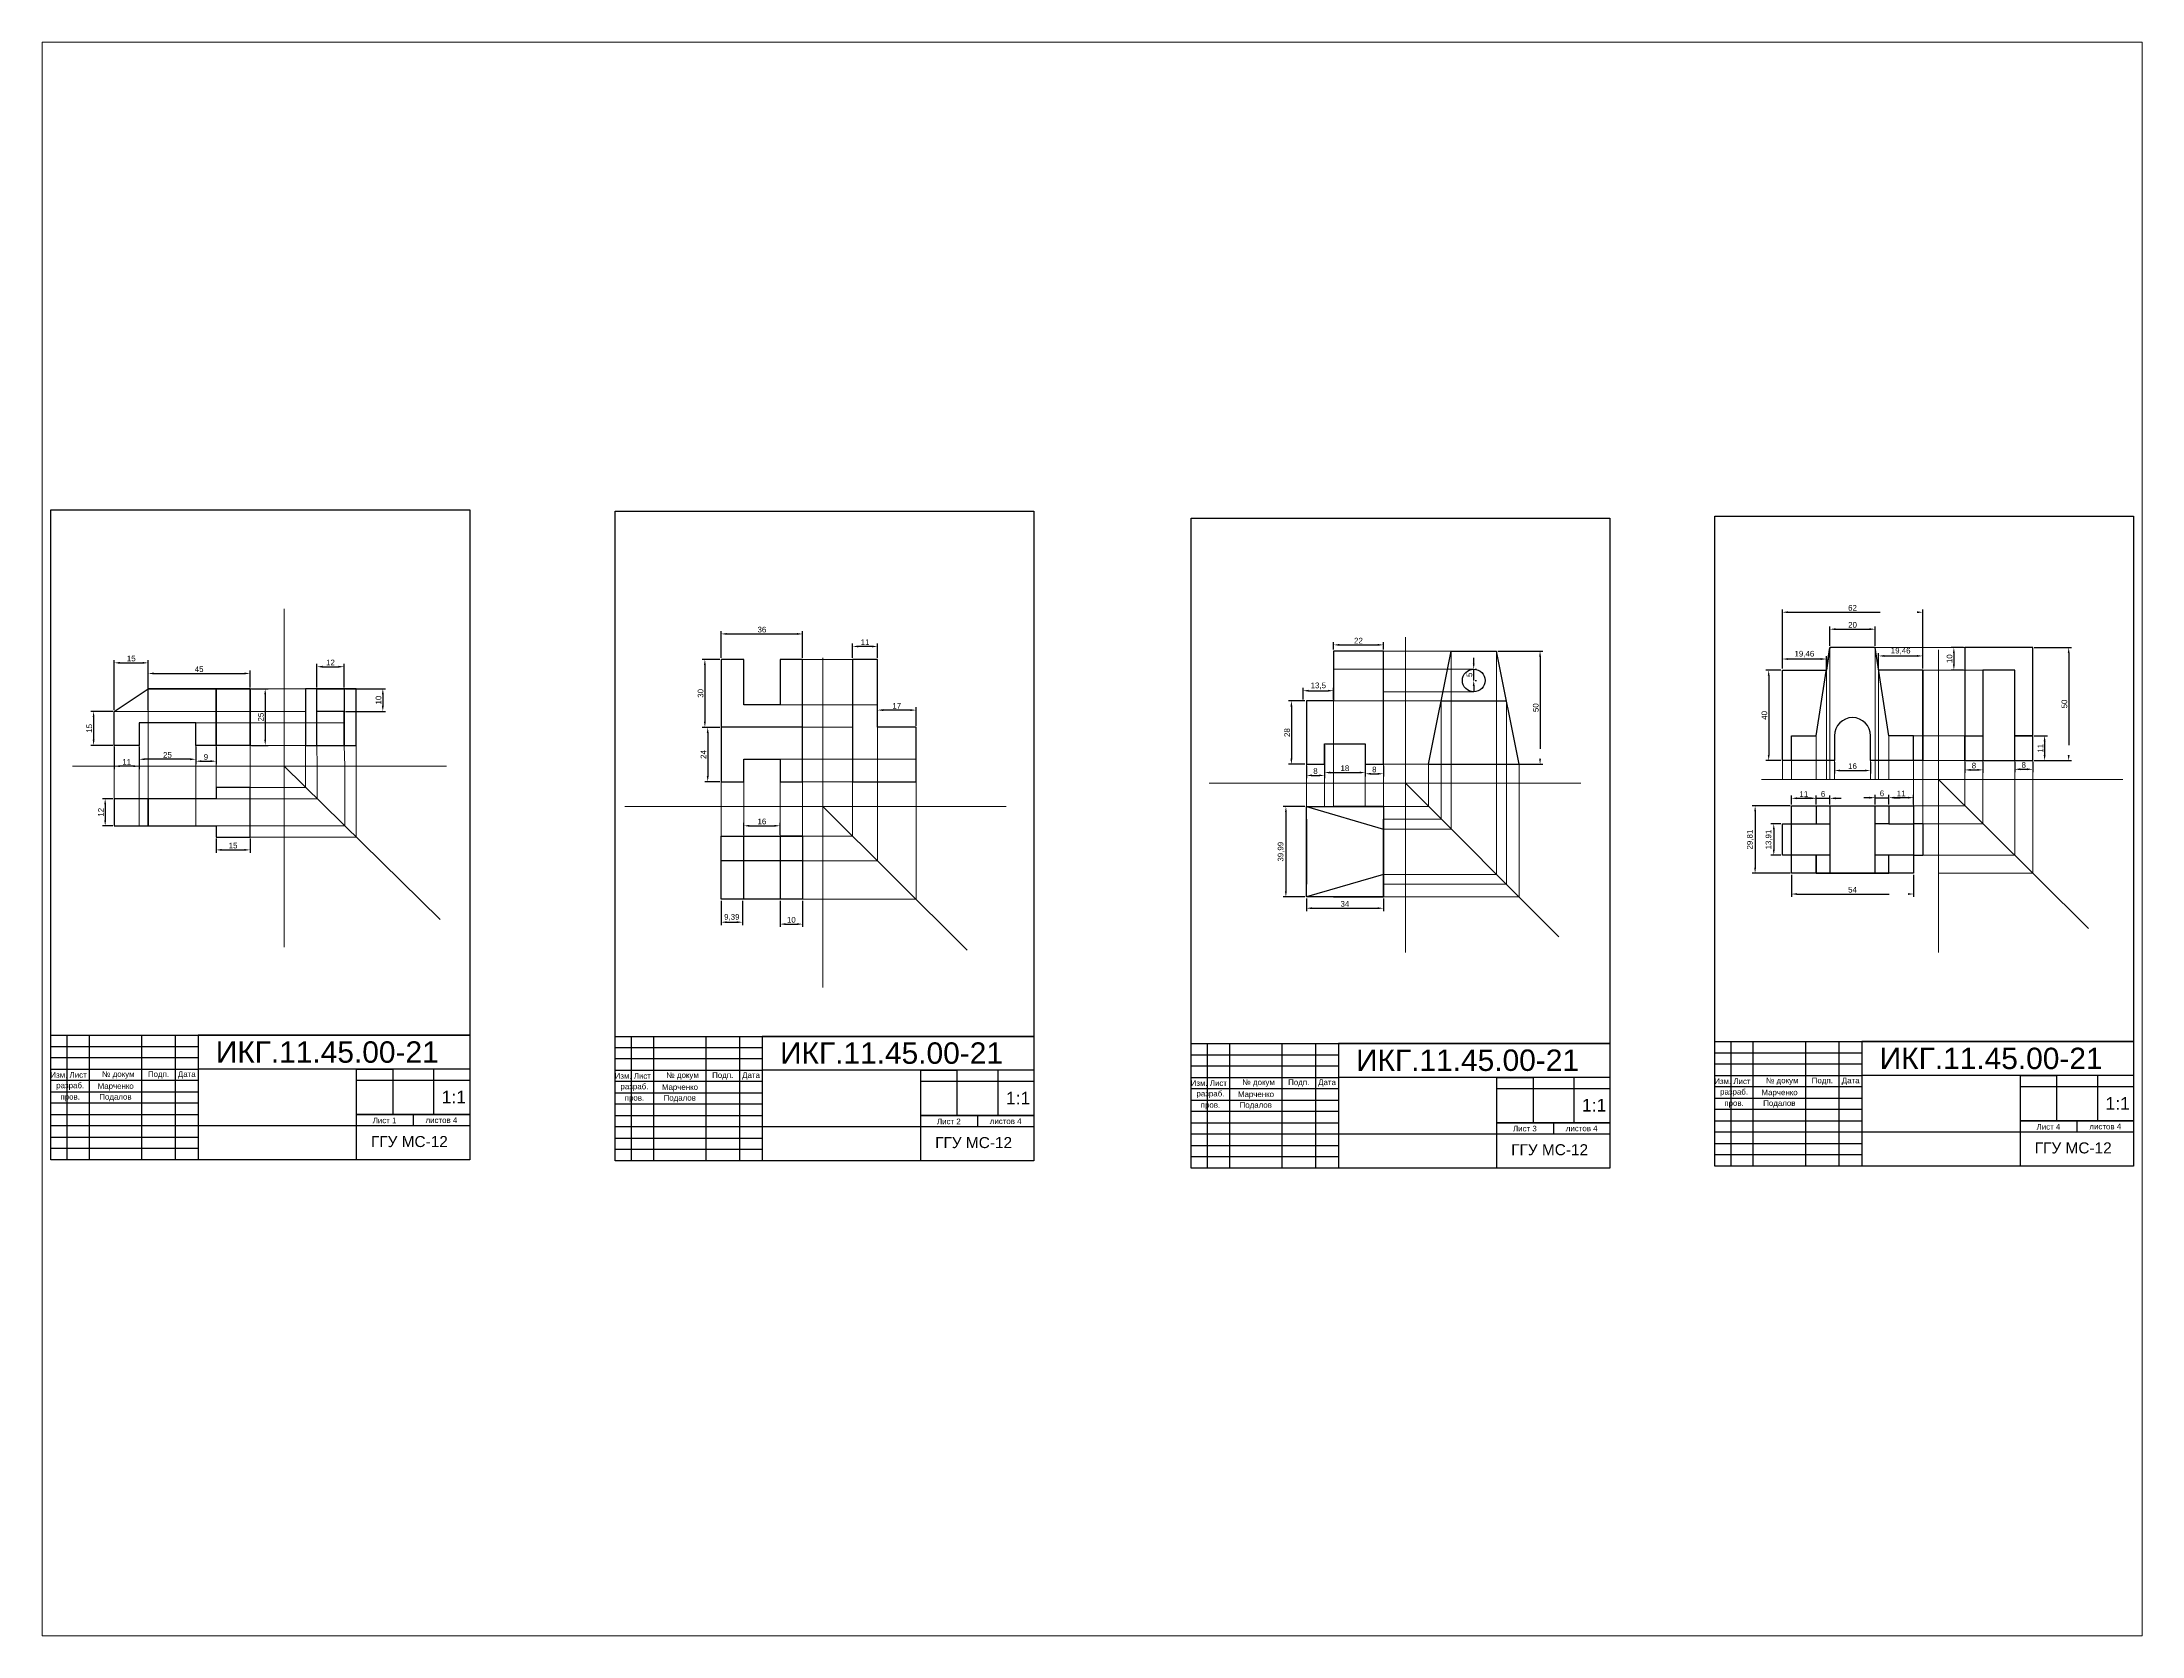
# Paper-space layout 'Лист1' of a CAD drawing. Header units: millimetres. Extents: x 26 to 231, y 20 to 176.
# The model-space entities are those that its viewports show. They can reach past a viewport. Long polylines and large blocks are cut down to what shows.
import ezdxf

# ---------------------------------------------------------------- set-up
doc = ezdxf.new("R2010")
doc.units = ezdxf.units.MM
doc.linetypes.add('ACAD_ISO10W100', pattern=[18, 12, -3, 0, -3])
doc.linetypes.add('JIS_02_2.0', pattern=[3, 2, -1])
doc.layers.add('подпись', color=7, linetype='JIS_02_2.0', lineweight=20)
doc.layers.add('размеры', color=7, linetype='JIS_02_2.0', lineweight=20)
doc.layers.add('Слой1', color=7, linetype='Continuous')
doc.layers.add('Слой2', color=7, linetype='Continuous')
doc.styles.get("Standard").update_dxf_attribs({"font": 'arial.ttf'})
doc.dimstyles.new('ISO-25', dxfattribs={"dimtxt": 2.5, "dimasz": 2.5, "dimexe": 1.25, "dimexo": 0.625, "dimtad": 1, "dimtxsty": 'Standard', "dimcen": 2.5, "dimadec": 0, "dimazin": 0, "dimtfac": 1, "dimtmove": 0, "dimatfit": 3, "dimfxl": 1, "dimarcsym": 0})

# ---------------------------------------------------------------- blocks, each defined once
blk = doc.blocks.new('*D2')
at = {"layer": 'Defpoints', "color": 0, "transparency": 16777216}
for p in [(298.5, 224.1), (253.5, 217.33), (298.5, 217.33)]:
    blk.add_point(p, dxfattribs=at)
at = {"layer": 'размеры', "color": 0, "lineweight": -2, "transparency": 16777216}
for p, q in [((253.5, 217.95), (253.5, 225.35)), ((256, 224.1), (296, 224.1)), ((298.5, 217.95), (298.5, 225.35))]:
    blk.add_line(p, q, dxfattribs=at)
at = {"layer": 'размеры', "color": 0, "transparency": 16777216}
for points in [[(256, 224.52), (256, 223.69), (253.5, 224.1)], [(296, 224.52), (296, 223.69), (298.5, 224.1)]]:
    blk.add_solid(points, dxfattribs=at)
at = {"layer": 'размеры', "color": 0, "transparency": 16777216, "insert": (276, 226), "char_height": 2.5, "attachment_point": 5}
blk.add_mtext('45', dxfattribs=at)
blk = doc.blocks.new('*D3')
at = {"layer": 'Defpoints', "color": 0, "transparency": 16777216}
for p in [(253.5, 228.79), (238.5, 207.33), (253.5, 207.33)]:
    blk.add_point(p, dxfattribs=at)
at = {"layer": 'размеры', "color": 0, "lineweight": -2, "transparency": 16777216}
for p, q in [((238.5, 207.95), (238.5, 230.04)), ((241, 228.79), (251, 228.79)), ((253.5, 207.95), (253.5, 230.04))]:
    blk.add_line(p, q, dxfattribs=at)
at = {"layer": 'размеры', "color": 0, "transparency": 16777216}
for points in [[(241, 229.2), (241, 228.37), (238.5, 228.79)], [(251, 229.2), (251, 228.37), (253.5, 228.79)]]:
    blk.add_solid(points, dxfattribs=at)
at = {"layer": 'размеры', "color": 0, "transparency": 16777216, "insert": (246, 230.69), "char_height": 2.5, "attachment_point": 5}
blk.add_mtext('15', dxfattribs=at)
blk = doc.blocks.new('*D4')
at = {"layer": 'Defpoints', "color": 0, "transparency": 16777216}
for p in [(298.5, 217.33), (298.5, 192.33), (305.19, 192.33)]:
    blk.add_point(p, dxfattribs=at)
at = {"layer": 'размеры', "color": 0, "lineweight": -2, "transparency": 16777216}
for p, q in [((299.12, 217.33), (306.44, 217.33)), ((305.19, 214.83), (305.19, 194.83)), ((299.12, 192.33), (306.44, 192.33))]:
    blk.add_line(p, q, dxfattribs=at)
at = {"layer": 'размеры', "color": 0, "transparency": 16777216}
for points in [[(304.77, 214.83), (305.61, 214.83), (305.19, 217.33)], [(304.77, 194.83), (305.61, 194.83), (305.19, 192.33)]]:
    blk.add_solid(points, dxfattribs=at)
at = {"layer": 'размеры', "color": 0, "transparency": 16777216, "insert": (303.29, 204.83), "char_height": 2.5, "attachment_point": 5, "rotation": 90}
blk.add_mtext('25', dxfattribs=at)
blk = doc.blocks.new('*D5')
at = {"layer": 'Defpoints', "color": 0, "transparency": 16777216}
for p in [(249.5, 192.33), (249.5, 186.21), (274.5, 192.33)]:
    blk.add_point(p, dxfattribs=at)
at = {"layer": 'размеры', "color": 0, "lineweight": -2, "transparency": 16777216}
for p, q in [((249.5, 191.7), (249.5, 184.96)), ((272, 186.21), (252, 186.21)), ((274.5, 191.7), (274.5, 184.96))]:
    blk.add_line(p, q, dxfattribs=at)
at = {"layer": 'размеры', "color": 0, "transparency": 16777216}
for points in [[(252, 186.63), (252, 185.79), (249.5, 186.21)], [(272, 186.63), (272, 185.79), (274.5, 186.21)]]:
    blk.add_solid(points, dxfattribs=at)
at = {"layer": 'размеры', "color": 0, "transparency": 16777216, "insert": (262, 188.11), "char_height": 2.5, "attachment_point": 5}
blk.add_mtext('25', dxfattribs=at)
blk = doc.blocks.new('*D6')
at = {"layer": 'Defpoints', "color": 0, "transparency": 16777216}
for p in [(238.5, 192.33), (249.5, 192.33), (238.5, 183.15)]:
    blk.add_point(p, dxfattribs=at)
at = {"layer": 'размеры', "color": 0, "lineweight": -2, "transparency": 16777216}
for p, q in [((238.5, 191.7), (238.5, 181.9)), ((249.5, 191.7), (249.5, 181.9)), ((247, 183.15), (241, 183.15))]:
    blk.add_line(p, q, dxfattribs=at)
at = {"layer": 'размеры', "color": 0, "transparency": 16777216}
for points in [[(241, 183.57), (241, 182.74), (238.5, 183.15)], [(247, 183.57), (247, 182.74), (249.5, 183.15)]]:
    blk.add_solid(points, dxfattribs=at)
at = {"layer": 'размеры', "color": 0, "transparency": 16777216, "insert": (244, 185.03), "char_height": 2.5, "attachment_point": 5}
blk.add_mtext('11', dxfattribs=at)
blk = doc.blocks.new('*D7')
at = {"layer": 'Defpoints', "color": 0, "transparency": 16777216}
for p in [(274.5, 192.33), (283.5, 192.33), (283.5, 185.36)]:
    blk.add_point(p, dxfattribs=at)
at = {"layer": 'размеры', "color": 0, "lineweight": -2, "transparency": 16777216}
for p, q in [((274.5, 191.7), (274.5, 184.11)), ((283.5, 191.7), (283.5, 184.11)), ((277, 185.36), (281, 185.36))]:
    blk.add_line(p, q, dxfattribs=at)
at = {"layer": 'размеры', "color": 0, "transparency": 16777216}
for points in [[(277, 185.78), (277, 184.94), (274.5, 185.36)], [(281, 185.78), (281, 184.94), (283.5, 185.36)]]:
    blk.add_solid(points, dxfattribs=at)
at = {"layer": 'размеры', "color": 0, "transparency": 16777216, "insert": (279, 187.26), "char_height": 2.5, "attachment_point": 5}
blk.add_mtext('9', dxfattribs=at)
blk = doc.blocks.new('*D8')
at = {"layer": 'Defpoints', "color": 0, "transparency": 16777216}
for p in [(238.5, 207.33), (229.38, 192.33), (238.5, 192.33)]:
    blk.add_point(p, dxfattribs=at)
at = {"layer": 'размеры', "color": 0, "lineweight": -2, "transparency": 16777216}
for p, q in [((237.87, 207.33), (228.13, 207.33)), ((229.38, 204.83), (229.38, 194.83)), ((237.87, 192.33), (228.13, 192.33))]:
    blk.add_line(p, q, dxfattribs=at)
at = {"layer": 'размеры', "color": 0, "transparency": 16777216}
for points in [[(228.96, 204.83), (229.79, 204.83), (229.38, 207.33)], [(228.96, 194.83), (229.79, 194.83), (229.38, 192.33)]]:
    blk.add_solid(points, dxfattribs=at)
at = {"layer": 'размеры', "color": 0, "transparency": 16777216, "insert": (227.48, 199.83), "char_height": 2.5, "attachment_point": 5, "rotation": 90}
blk.add_mtext('15', dxfattribs=at)
blk = doc.blocks.new('*D9')
at = {"layer": 'Defpoints', "color": 0, "transparency": 16777216}
for p in [(238.5, 168.8), (234.49, 156.8), (238.5, 156.8)]:
    blk.add_point(p, dxfattribs=at)
at = {"layer": 'размеры', "color": 0, "lineweight": -2, "transparency": 16777216}
for p, q in [((237.87, 168.8), (233.24, 168.8)), ((234.49, 166.3), (234.49, 159.3)), ((237.87, 156.8), (233.24, 156.8))]:
    blk.add_line(p, q, dxfattribs=at)
at = {"layer": 'размеры', "color": 0, "transparency": 16777216}
for points in [[(234.07, 166.3), (234.91, 166.3), (234.49, 168.8)], [(234.07, 159.3), (234.91, 159.3), (234.49, 156.8)]]:
    blk.add_solid(points, dxfattribs=at)
at = {"layer": 'размеры', "color": 0, "transparency": 16777216, "insert": (232.61, 162.8), "char_height": 2.5, "attachment_point": 5, "rotation": 90}
blk.add_mtext('12', dxfattribs=at)
blk = doc.blocks.new('*D10')
at = {"layer": 'Defpoints', "color": 0, "transparency": 16777216}
for p in [(283.5, 151.8), (298.5, 151.8), (298.5, 146.19)]:
    blk.add_point(p, dxfattribs=at)
at = {"layer": 'размеры', "color": 0, "lineweight": -2, "transparency": 16777216}
for p, q in [((283.5, 151.18), (283.5, 144.94)), ((298.5, 151.18), (298.5, 144.94)), ((286, 146.19), (296, 146.19))]:
    blk.add_line(p, q, dxfattribs=at)
at = {"layer": 'размеры', "color": 0, "transparency": 16777216}
for points in [[(286, 146.6), (286, 145.77), (283.5, 146.19)], [(296, 146.6), (296, 145.77), (298.5, 146.19)]]:
    blk.add_solid(points, dxfattribs=at)
at = {"layer": 'размеры', "color": 0, "transparency": 16777216, "insert": (291, 148.09), "char_height": 2.5, "attachment_point": 5}
blk.add_mtext('15', dxfattribs=at)
blk = doc.blocks.new('*D11')
at = {"layer": 'Defpoints', "color": 0, "transparency": 16777216}
for p in [(340.02, 227.08), (328.02, 217.33), (340.02, 217.33)]:
    blk.add_point(p, dxfattribs=at)
at = {"layer": 'размеры', "color": 0, "lineweight": -2, "transparency": 16777216}
for p, q in [((328.02, 217.95), (328.02, 228.33)), ((330.52, 227.08), (337.52, 227.08)), ((340.02, 217.95), (340.02, 228.33))]:
    blk.add_line(p, q, dxfattribs=at)
at = {"layer": 'размеры', "color": 0, "transparency": 16777216}
for points in [[(330.52, 227.5), (330.52, 226.67), (328.02, 227.08)], [(337.52, 227.5), (337.52, 226.67), (340.02, 227.08)]]:
    blk.add_solid(points, dxfattribs=at)
at = {"layer": 'размеры', "color": 0, "transparency": 16777216, "insert": (334.02, 228.96), "char_height": 2.5, "attachment_point": 5}
blk.add_mtext('12', dxfattribs=at)
blk = doc.blocks.new('*D12')
at = {"layer": 'Defpoints', "color": 0, "transparency": 16777216}
for p in [(340.02, 217.33), (340.02, 207.33), (357.15, 207.33)]:
    blk.add_point(p, dxfattribs=at)
at = {"layer": 'размеры', "color": 0, "lineweight": -2, "transparency": 16777216}
for p, q in [((340.64, 217.33), (358.4, 217.33)), ((357.15, 214.83), (357.15, 209.83)), ((340.64, 207.33), (358.4, 207.33))]:
    blk.add_line(p, q, dxfattribs=at)
at = {"layer": 'размеры', "color": 0, "transparency": 16777216}
for points in [[(356.73, 214.83), (357.57, 214.83), (357.15, 217.33)], [(356.73, 209.83), (357.57, 209.83), (357.15, 207.33)]]:
    blk.add_solid(points, dxfattribs=at)
at = {"layer": 'размеры', "color": 0, "transparency": 16777216, "insert": (355.25, 212.33), "char_height": 2.5, "attachment_point": 5, "rotation": 90}
blk.add_mtext('10', dxfattribs=at)
blk = doc.blocks.new('*D13')
at = {"layer": 'Defpoints', "color": 0, "transparency": 16777216}
for p in [(542.62, 241.56), (506.62, 230.31), (542.62, 230.31)]:
    blk.add_point(p, dxfattribs=at)
at = {"layer": 'размеры', "color": 0, "lineweight": -2, "transparency": 16777216}
for p, q in [((506.62, 230.94), (506.62, 242.81)), ((509.12, 241.56), (540.12, 241.56)), ((542.62, 230.94), (542.62, 242.81))]:
    blk.add_line(p, q, dxfattribs=at)
at = {"layer": 'размеры', "color": 0, "transparency": 16777216}
for points in [[(509.12, 241.98), (509.12, 241.14), (506.62, 241.56)], [(540.12, 241.98), (540.12, 241.14), (542.62, 241.56)]]:
    blk.add_solid(points, dxfattribs=at)
at = {"layer": 'размеры', "color": 0, "transparency": 16777216, "insert": (524.62, 243.46), "char_height": 2.5, "attachment_point": 5}
blk.add_mtext('36', dxfattribs=at)
blk = doc.blocks.new('*D14')
at = {"layer": 'Defpoints', "color": 0, "transparency": 16777216}
for p in [(506.62, 124.37), (516.01, 124.37), (516.01, 114.25)]:
    blk.add_point(p, dxfattribs=at)
at = {"layer": 'размеры', "color": 0, "lineweight": -2, "transparency": 16777216}
for p, q in [((506.62, 123.75), (506.62, 113)), ((516.01, 123.75), (516.01, 113)), ((509.12, 114.25), (513.51, 114.25))]:
    blk.add_line(p, q, dxfattribs=at)
at = {"layer": 'размеры', "color": 0, "transparency": 16777216}
for points in [[(509.12, 114.67), (509.12, 113.84), (506.62, 114.25)], [(513.51, 114.67), (513.51, 113.84), (516.01, 114.25)]]:
    blk.add_solid(points, dxfattribs=at)
at = {"layer": 'размеры', "color": 0, "transparency": 16777216, "insert": (511.32, 116.38), "char_height": 2.5, "attachment_point": 5}
blk.add_mtext('9,39', dxfattribs=at)
blk = doc.blocks.new('*D15')
at = {"layer": 'Defpoints', "color": 0, "transparency": 16777216}
for p in [(532.62, 124.37), (542.62, 124.37), (542.62, 113.4)]:
    blk.add_point(p, dxfattribs=at)
at = {"layer": 'размеры', "color": 0, "lineweight": -2, "transparency": 16777216}
for p, q in [((532.62, 123.75), (532.62, 112.15)), ((542.62, 123.75), (542.62, 112.15)), ((535.12, 113.4), (540.12, 113.4))]:
    blk.add_line(p, q, dxfattribs=at)
at = {"layer": 'размеры', "color": 0, "transparency": 16777216}
for points in [[(535.12, 113.82), (535.12, 112.99), (532.62, 113.4)], [(540.12, 113.82), (540.12, 112.99), (542.62, 113.4)]]:
    blk.add_solid(points, dxfattribs=at)
at = {"layer": 'размеры', "color": 0, "transparency": 16777216, "insert": (537.62, 115.3), "char_height": 2.5, "attachment_point": 5}
blk.add_mtext('10', dxfattribs=at)
blk = doc.blocks.new('*D16')
at = {"layer": 'Defpoints', "color": 0, "transparency": 16777216}
for p in [(516.62, 152.24), (532.62, 156.83), (532.62, 152.24)]:
    blk.add_point(p, dxfattribs=at)
at = {"layer": 'размеры', "color": 0, "lineweight": -2, "transparency": 16777216}
for p, q in [((516.62, 152.86), (516.62, 158.08)), ((532.62, 152.86), (532.62, 158.08)), ((519.12, 156.83), (530.12, 156.83))]:
    blk.add_line(p, q, dxfattribs=at)
at = {"layer": 'размеры', "color": 0, "transparency": 16777216}
for points in [[(519.12, 157.25), (519.12, 156.42), (516.62, 156.83)], [(530.12, 157.25), (530.12, 156.42), (532.62, 156.83)]]:
    blk.add_solid(points, dxfattribs=at)
at = {"layer": 'размеры', "color": 0, "transparency": 16777216, "insert": (524.62, 158.73), "char_height": 2.5, "attachment_point": 5}
blk.add_mtext('16', dxfattribs=at)
blk = doc.blocks.new('*D17')
at = {"layer": 'Defpoints', "color": 0, "transparency": 16777216}
for p in [(506.62, 200.31), (500.68, 176.31), (506.62, 176.31)]:
    blk.add_point(p, dxfattribs=at)
at = {"layer": 'размеры', "color": 0, "lineweight": -2, "transparency": 16777216}
for p, q in [((506, 200.31), (499.43, 200.31)), ((500.68, 197.81), (500.68, 178.81)), ((506, 176.31), (499.43, 176.31))]:
    blk.add_line(p, q, dxfattribs=at)
at = {"layer": 'размеры', "color": 0, "transparency": 16777216}
for points in [[(500.26, 197.81), (501.09, 197.81), (500.68, 200.31)], [(500.26, 178.81), (501.09, 178.81), (500.68, 176.31)]]:
    blk.add_solid(points, dxfattribs=at)
at = {"layer": 'размеры', "color": 0, "transparency": 16777216, "insert": (498.8, 188.31), "char_height": 2.5, "attachment_point": 5, "rotation": 90}
blk.add_mtext('24', dxfattribs=at)
blk = doc.blocks.new('*D18')
at = {"layer": 'Defpoints', "color": 0, "transparency": 16777216}
for p in [(506.62, 230.31), (499.43, 200.31), (506.62, 200.31)]:
    blk.add_point(p, dxfattribs=at)
at = {"layer": 'размеры', "color": 0, "lineweight": -2, "transparency": 16777216}
for p, q in [((506, 230.31), (498.18, 230.31)), ((499.43, 227.81), (499.43, 202.81)), ((506, 200.31), (498.18, 200.31))]:
    blk.add_line(p, q, dxfattribs=at)
at = {"layer": 'размеры', "color": 0, "transparency": 16777216}
for points in [[(499.01, 227.81), (499.84, 227.81), (499.43, 230.31)], [(499.01, 202.81), (499.84, 202.81), (499.43, 200.31)]]:
    blk.add_solid(points, dxfattribs=at)
at = {"layer": 'размеры', "color": 0, "transparency": 16777216, "insert": (497.53, 215.31), "char_height": 2.5, "attachment_point": 5, "rotation": 90}
blk.add_mtext('30', dxfattribs=at)
blk = doc.blocks.new('*D19')
at = {"layer": 'Defpoints', "color": 0, "transparency": 16777216}
for p in [(564.71, 236.03), (564.71, 230.31), (575.71, 230.31)]:
    blk.add_point(p, dxfattribs=at)
at = {"layer": 'размеры', "color": 0, "lineweight": -2, "transparency": 16777216}
for p, q in [((564.71, 230.94), (564.71, 237.28)), ((573.21, 236.03), (567.21, 236.03)), ((575.71, 230.94), (575.71, 237.28))]:
    blk.add_line(p, q, dxfattribs=at)
at = {"layer": 'размеры', "color": 0, "transparency": 16777216}
for points in [[(567.21, 236.44), (567.21, 235.61), (564.71, 236.03)], [(573.21, 236.44), (573.21, 235.61), (575.71, 236.03)]]:
    blk.add_solid(points, dxfattribs=at)
at = {"layer": 'размеры', "color": 0, "transparency": 16777216, "insert": (570.21, 237.91), "char_height": 2.5, "attachment_point": 5}
blk.add_mtext('11', dxfattribs=at)
blk = doc.blocks.new('*D20')
at = {"layer": 'Defpoints', "color": 0, "transparency": 16777216}
for p in [(575.71, 207.92), (575.71, 200.31), (592.71, 200.31)]:
    blk.add_point(p, dxfattribs=at)
at = {"layer": 'размеры', "color": 0, "lineweight": -2, "transparency": 16777216}
for p, q in [((575.71, 200.94), (575.71, 209.17)), ((590.21, 207.92), (578.21, 207.92)), ((592.71, 200.94), (592.71, 209.17))]:
    blk.add_line(p, q, dxfattribs=at)
at = {"layer": 'размеры', "color": 0, "transparency": 16777216}
for points in [[(578.21, 208.34), (578.21, 207.51), (575.71, 207.92)], [(590.21, 208.34), (590.21, 207.51), (592.71, 207.92)]]:
    blk.add_solid(points, dxfattribs=at)
at = {"layer": 'размеры', "color": 0, "transparency": 16777216, "insert": (584.21, 209.8), "char_height": 2.5, "attachment_point": 5}
blk.add_mtext('17', dxfattribs=at)
blk = doc.blocks.new('*D21')
at = {"layer": 'Defpoints', "color": 0, "transparency": 16777216}
for p in [(839.09, 226), (839.09, 226), (839.09, 221)]:
    blk.add_point(p, dxfattribs=at)
at = {"layer": 'размеры', "color": 0, "lineweight": -2, "transparency": 16777216}
for p, q in [((839.09, 228.5), (839.09, 231)), ((839.09, 221), (839.09, 226)), ((839.71, 226), (840.34, 226)), ((839.09, 218.5), (839.09, 216)), ((839.71, 221), (840.34, 221))]:
    blk.add_line(p, q, dxfattribs=at)
at = {"layer": 'размеры', "color": 0, "transparency": 16777216}
for points in [[(838.67, 228.5), (839.51, 228.5), (839.09, 226)], [(838.67, 218.5), (839.51, 218.5), (839.09, 221)]]:
    blk.add_solid(points, dxfattribs=at)
at = {"layer": 'размеры', "color": 0, "transparency": 16777216, "insert": (837.19, 223.5), "char_height": 2.5, "attachment_point": 5, "rotation": 90}
blk.add_mtext('5', dxfattribs=at)
blk = doc.blocks.new('*D22')
at = {"layer": 'Defpoints', "color": 0, "transparency": 16777216}
for p in [(777.18, 233.99), (799.18, 236.72), (799.18, 233.99)]:
    blk.add_point(p, dxfattribs=at)
at = {"layer": 'размеры', "color": 0, "lineweight": -2, "transparency": 16777216}
for p, q in [((777.18, 234.62), (777.18, 237.97)), ((779.68, 236.72), (796.68, 236.72)), ((799.18, 234.62), (799.18, 237.97))]:
    blk.add_line(p, q, dxfattribs=at)
at = {"layer": 'размеры', "color": 0, "transparency": 16777216}
for points in [[(779.68, 237.14), (779.68, 236.31), (777.18, 236.72)], [(796.68, 237.14), (796.68, 236.31), (799.18, 236.72)]]:
    blk.add_solid(points, dxfattribs=at)
at = {"layer": 'размеры', "color": 0, "transparency": 16777216, "insert": (788.18, 238.6), "char_height": 2.5, "attachment_point": 5}
blk.add_mtext('22', dxfattribs=at)
blk = doc.blocks.new('*D23')
at = {"layer": 'Defpoints', "color": 0, "transparency": 16777216}
for p in [(777.18, 216.49), (763.68, 211.99), (777.18, 211.99)]:
    blk.add_point(p, dxfattribs=at)
at = {"layer": 'размеры', "color": 0, "lineweight": -2, "transparency": 16777216}
for p, q in [((763.68, 212.62), (763.68, 217.74)), ((766.18, 216.49), (774.68, 216.49)), ((777.18, 212.62), (777.18, 217.74))]:
    blk.add_line(p, q, dxfattribs=at)
at = {"layer": 'размеры', "color": 0, "transparency": 16777216}
for points in [[(766.18, 216.9), (766.18, 216.07), (763.68, 216.49)], [(774.68, 216.9), (774.68, 216.07), (777.18, 216.49)]]:
    blk.add_solid(points, dxfattribs=at)
at = {"layer": 'размеры', "color": 0, "transparency": 16777216, "insert": (770.43, 218.61), "char_height": 2.5, "attachment_point": 5}
blk.add_mtext('13,5', dxfattribs=at)
blk = doc.blocks.new('*D24')
at = {"layer": 'Defpoints', "color": 0, "transparency": 16777216}
for p in [(765.18, 211.99), (758.55, 183.99), (765.18, 183.99)]:
    blk.add_point(p, dxfattribs=at)
at = {"layer": 'размеры', "color": 0, "lineweight": -2, "transparency": 16777216}
for p, q in [((764.55, 211.99), (757.3, 211.99)), ((758.55, 209.49), (758.55, 186.49)), ((764.55, 183.99), (757.3, 183.99))]:
    blk.add_line(p, q, dxfattribs=at)
at = {"layer": 'размеры', "color": 0, "transparency": 16777216}
for points in [[(758.13, 209.49), (758.97, 209.49), (758.55, 211.99)], [(758.13, 186.49), (758.97, 186.49), (758.55, 183.99)]]:
    blk.add_solid(points, dxfattribs=at)
at = {"layer": 'размеры', "color": 0, "transparency": 16777216, "insert": (756.65, 197.99), "char_height": 2.5, "attachment_point": 5, "rotation": 90}
blk.add_mtext('28', dxfattribs=at)
blk = doc.blocks.new('*D25')
at = {"layer": 'Defpoints', "color": 0, "transparency": 16777216}
for p in [(773.18, 192.99), (791.18, 192.99), (791.18, 180.33)]:
    blk.add_point(p, dxfattribs=at)
at = {"layer": 'размеры', "color": 0, "lineweight": -2, "transparency": 16777216}
for p, q in [((773.18, 192.37), (773.18, 179.08)), ((791.18, 192.37), (791.18, 179.08)), ((775.68, 180.33), (788.68, 180.33))]:
    blk.add_line(p, q, dxfattribs=at)
at = {"layer": 'размеры', "color": 0, "transparency": 16777216}
for points in [[(775.68, 180.75), (775.68, 179.91), (773.18, 180.33)], [(788.68, 180.75), (788.68, 179.91), (791.18, 180.33)]]:
    blk.add_solid(points, dxfattribs=at)
at = {"layer": 'размеры', "color": 0, "transparency": 16777216, "insert": (782.18, 182.23), "char_height": 2.5, "attachment_point": 5}
blk.add_mtext('18', dxfattribs=at)
blk = doc.blocks.new('*D26')
at = {"layer": 'Defpoints', "color": 0, "transparency": 16777216}
for p in [(791.18, 183.99), (799.18, 183.99), (799.18, 179.79)]:
    blk.add_point(p, dxfattribs=at)
at = {"layer": 'размеры', "color": 0, "lineweight": -2, "transparency": 16777216}
for p, q in [((791.18, 183.37), (791.18, 178.54)), ((793.68, 179.79), (796.68, 179.79)), ((799.18, 183.37), (799.18, 178.54))]:
    blk.add_line(p, q, dxfattribs=at)
at = {"layer": 'размеры', "color": 0, "transparency": 16777216}
for points in [[(793.68, 180.21), (793.68, 179.38), (791.18, 179.79)], [(796.68, 180.21), (796.68, 179.38), (799.18, 179.79)]]:
    blk.add_solid(points, dxfattribs=at)
at = {"layer": 'размеры', "color": 0, "transparency": 16777216, "insert": (795.18, 181.69), "char_height": 2.5, "attachment_point": 5}
blk.add_mtext('8', dxfattribs=at)
blk = doc.blocks.new('*D27')
at = {"layer": 'Defpoints', "color": 0, "transparency": 16777216}
for p in [(765.18, 183.99), (773.18, 183.99), (773.18, 179.08)]:
    blk.add_point(p, dxfattribs=at)
at = {"layer": 'размеры', "color": 0, "lineweight": -2, "transparency": 16777216}
for p, q in [((765.18, 183.37), (765.18, 177.83)), ((767.68, 179.08), (770.68, 179.08)), ((773.18, 183.37), (773.18, 177.83))]:
    blk.add_line(p, q, dxfattribs=at)
at = {"layer": 'размеры', "color": 0, "transparency": 16777216}
for points in [[(767.68, 179.5), (767.68, 178.66), (765.18, 179.08)], [(770.68, 179.5), (770.68, 178.66), (773.18, 179.08)]]:
    blk.add_solid(points, dxfattribs=at)
at = {"layer": 'размеры', "color": 0, "transparency": 16777216, "insert": (769.18, 180.98), "char_height": 2.5, "attachment_point": 5}
blk.add_mtext('8', dxfattribs=at)
blk = doc.blocks.new('*D28')
at = {"layer": 'Defpoints', "color": 0, "transparency": 16777216}
for p in [(849.13, 233.99), (849.13, 183.99), (868.4, 183.99)]:
    blk.add_point(p, dxfattribs=at)
at = {"layer": 'размеры', "color": 0, "lineweight": -2, "transparency": 16777216}
for p, q in [((849.76, 233.99), (869.65, 233.99)), ((868.4, 231.49), (868.4, 186.49)), ((849.76, 183.99), (869.65, 183.99))]:
    blk.add_line(p, q, dxfattribs=at)
at = {"layer": 'размеры', "color": 0, "transparency": 16777216}
for points in [[(867.98, 231.49), (868.82, 231.49), (868.4, 233.99)], [(867.98, 186.49), (868.82, 186.49), (868.4, 183.99)]]:
    blk.add_solid(points, dxfattribs=at)
at = {"layer": 'размеры', "color": 0, "transparency": 16777216, "insert": (866.5, 208.99), "char_height": 2.5, "attachment_point": 5, "rotation": 90}
blk.add_mtext('50', dxfattribs=at)
blk = doc.blocks.new('*D29')
at = {"layer": 'Defpoints', "color": 0, "transparency": 16777216}
for p in [(765.18, 165.37), (756.12, 125.39), (765.18, 125.39)]:
    blk.add_point(p, dxfattribs=at)
at = {"layer": 'размеры', "color": 0, "lineweight": -2, "transparency": 16777216}
for p, q in [((764.55, 165.37), (754.87, 165.37)), ((756.12, 162.87), (756.12, 127.89)), ((764.55, 125.39), (754.87, 125.39))]:
    blk.add_line(p, q, dxfattribs=at)
at = {"layer": 'размеры', "color": 0, "transparency": 16777216}
for points in [[(755.7, 162.87), (756.54, 162.87), (756.12, 165.37)], [(755.7, 127.89), (756.54, 127.89), (756.12, 125.39)]]:
    blk.add_solid(points, dxfattribs=at)
at = {"layer": 'размеры', "color": 0, "transparency": 16777216, "insert": (753.99, 145.38), "char_height": 2.5, "attachment_point": 5, "rotation": 90}
blk.add_mtext('39,99', dxfattribs=at)
blk = doc.blocks.new('*D30')
at = {"layer": 'Defpoints', "color": 0, "transparency": 16777216}
for p in [(765.18, 125.39), (799.18, 125.39), (799.18, 120.43)]:
    blk.add_point(p, dxfattribs=at)
at = {"layer": 'размеры', "color": 0, "lineweight": -2, "transparency": 16777216}
for p, q in [((765.18, 124.76), (765.18, 119.18)), ((799.18, 124.76), (799.18, 119.18)), ((767.68, 120.43), (796.68, 120.43))]:
    blk.add_line(p, q, dxfattribs=at)
at = {"layer": 'размеры', "color": 0, "transparency": 16777216}
for points in [[(767.68, 120.85), (767.68, 120.01), (765.18, 120.43)], [(796.68, 120.85), (796.68, 120.01), (799.18, 120.43)]]:
    blk.add_solid(points, dxfattribs=at)
at = {"layer": 'размеры', "color": 0, "transparency": 16777216, "insert": (782.18, 122.33), "char_height": 2.5, "attachment_point": 5}
blk.add_mtext('34', dxfattribs=at)
blk = doc.blocks.new('*D31')
at = {"layer": 'Defpoints', "color": 0, "transparency": 16777216}
for p in [(1016.44, 243.65), (996.44, 235.6), (1016.44, 235.6)]:
    blk.add_point(p, dxfattribs=at)
at = {"layer": 'размеры', "color": 0, "lineweight": -2, "transparency": 16777216}
for p, q in [((996.44, 236.23), (996.44, 244.9)), ((998.94, 243.65), (1013.94, 243.65)), ((1016.44, 236.23), (1016.44, 244.9))]:
    blk.add_line(p, q, dxfattribs=at)
at = {"layer": 'размеры', "color": 0, "transparency": 16777216}
for points in [[(998.94, 244.07), (998.94, 243.24), (996.44, 243.65)], [(1013.94, 244.07), (1013.94, 243.24), (1016.44, 243.65)]]:
    blk.add_solid(points, dxfattribs=at)
at = {"layer": 'размеры', "color": 0, "transparency": 16777216, "insert": (1006.44, 245.56), "char_height": 2.5, "attachment_point": 5}
blk.add_mtext('20', dxfattribs=at)
blk = doc.blocks.new('*D32')
at = {"layer": 'Defpoints', "color": 0, "transparency": 16777216}
for p in [(975.44, 230.48), (975.44, 225.6), (994.9, 225.6)]:
    blk.add_point(p, dxfattribs=at)
at = {"layer": 'размеры', "color": 0, "lineweight": -2, "transparency": 16777216}
for p, q in [((975.44, 226.23), (975.44, 231.73)), ((992.4, 230.48), (977.94, 230.48)), ((994.9, 226.23), (994.9, 231.73))]:
    blk.add_line(p, q, dxfattribs=at)
at = {"layer": 'размеры', "color": 0, "transparency": 16777216}
for points in [[(977.94, 230.89), (977.94, 230.06), (975.44, 230.48)], [(992.4, 230.89), (992.4, 230.06), (994.9, 230.48)]]:
    blk.add_solid(points, dxfattribs=at)
at = {"layer": 'размеры', "color": 0, "transparency": 16777216, "insert": (985.17, 232.61), "char_height": 2.5, "attachment_point": 5}
blk.add_mtext('19,46', dxfattribs=at)
blk = doc.blocks.new('*D33')
at = {"layer": 'Defpoints', "color": 0, "transparency": 16777216}
for p in [(1017.98, 225.6), (1037.44, 231.84), (1037.44, 225.6)]:
    blk.add_point(p, dxfattribs=at)
at = {"layer": 'размеры', "color": 0, "lineweight": -2, "transparency": 16777216}
for p, q in [((1017.98, 226.23), (1017.98, 233.09)), ((1037.44, 226.23), (1037.44, 233.09)), ((1020.48, 231.84), (1034.94, 231.84))]:
    blk.add_line(p, q, dxfattribs=at)
at = {"layer": 'размеры', "color": 0, "transparency": 16777216}
for points in [[(1020.48, 232.25), (1020.48, 231.42), (1017.98, 231.84)], [(1034.94, 232.25), (1034.94, 231.42), (1037.44, 231.84)]]:
    blk.add_solid(points, dxfattribs=at)
at = {"layer": 'размеры', "color": 0, "transparency": 16777216, "insert": (1027.71, 233.96), "char_height": 2.5, "attachment_point": 5}
blk.add_mtext('19,46', dxfattribs=at)
blk = doc.blocks.new('*D34')
at = {"layer": 'Defpoints', "color": 0, "transparency": 16777216}
for p in [(975.44, 157.7), (971.65, 143.79), (975.44, 143.79)]:
    blk.add_point(p, dxfattribs=at)
at = {"layer": 'размеры', "color": 0, "lineweight": -2, "transparency": 16777216}
for p, q in [((974.82, 157.7), (970.4, 157.7)), ((971.65, 155.2), (971.65, 146.29)), ((974.82, 143.79), (970.4, 143.79))]:
    blk.add_line(p, q, dxfattribs=at)
at = {"layer": 'размеры', "color": 0, "transparency": 16777216}
for points in [[(971.24, 155.2), (972.07, 155.2), (971.65, 157.7)], [(971.24, 146.29), (972.07, 146.29), (971.65, 143.79)]]:
    blk.add_solid(points, dxfattribs=at)
at = {"layer": 'размеры', "color": 0, "transparency": 16777216, "insert": (969.53, 150.74), "char_height": 2.5, "attachment_point": 5, "rotation": 90}
blk.add_mtext('13,91', dxfattribs=at)
blk = doc.blocks.new('*D35')
at = {"layer": 'Defpoints', "color": 0, "transparency": 16777216}
for p in [(979.44, 135.84), (1033.44, 135.84), (1033.44, 126.7)]:
    blk.add_point(p, dxfattribs=at)
at = {"layer": 'размеры', "color": 0, "lineweight": -2, "transparency": 16777216}
for p, q in [((979.44, 135.21), (979.44, 125.45)), ((1033.44, 135.21), (1033.44, 125.45)), ((981.94, 126.7), (1030.94, 126.7))]:
    blk.add_line(p, q, dxfattribs=at)
at = {"layer": 'размеры', "color": 0, "transparency": 16777216}
for points in [[(981.94, 127.11), (981.94, 126.28), (979.44, 126.7)], [(1030.94, 127.11), (1030.94, 126.28), (1033.44, 126.7)]]:
    blk.add_solid(points, dxfattribs=at)
at = {"layer": 'размеры', "color": 0, "transparency": 16777216, "insert": (1006.44, 128.59), "char_height": 2.5, "attachment_point": 5}
blk.add_mtext('54', dxfattribs=at)
blk = doc.blocks.new('*D36')
at = {"layer": 'Defpoints', "color": 0, "transparency": 16777216}
for p in [(1037.44, 251.15), (975.44, 225.6), (1037.44, 225.6)]:
    blk.add_point(p, dxfattribs=at)
at = {"layer": 'размеры', "color": 0, "lineweight": -2, "transparency": 16777216}
for p, q in [((975.44, 226.23), (975.44, 252.4)), ((977.94, 251.15), (1034.94, 251.15)), ((1037.44, 226.23), (1037.44, 252.4))]:
    blk.add_line(p, q, dxfattribs=at)
at = {"layer": 'размеры', "color": 0, "transparency": 16777216}
for points in [[(977.94, 251.57), (977.94, 250.73), (975.44, 251.15)], [(1034.94, 251.57), (1034.94, 250.73), (1037.44, 251.15)]]:
    blk.add_solid(points, dxfattribs=at)
at = {"layer": 'размеры', "color": 0, "transparency": 16777216, "insert": (1006.44, 253.05), "char_height": 2.5, "attachment_point": 5}
blk.add_mtext('62', dxfattribs=at)
blk = doc.blocks.new('*D37')
at = {"layer": 'Defpoints', "color": 0, "transparency": 16777216}
for p in [(975.44, 225.6), (969.41, 185.6), (975.44, 185.6)]:
    blk.add_point(p, dxfattribs=at)
at = {"layer": 'размеры', "color": 0, "lineweight": -2, "transparency": 16777216}
for p, q in [((974.82, 225.6), (968.16, 225.6)), ((969.41, 223.1), (969.41, 188.1)), ((974.82, 185.6), (968.16, 185.6))]:
    blk.add_line(p, q, dxfattribs=at)
at = {"layer": 'размеры', "color": 0, "transparency": 16777216}
for points in [[(968.99, 223.1), (969.82, 223.1), (969.41, 225.6)], [(968.99, 188.1), (969.82, 188.1), (969.41, 185.6)]]:
    blk.add_solid(points, dxfattribs=at)
at = {"layer": 'размеры', "color": 0, "transparency": 16777216, "insert": (967.51, 205.6), "char_height": 2.5, "attachment_point": 5, "rotation": 90}
blk.add_mtext('40', dxfattribs=at)
blk = doc.blocks.new('*D38')
at = {"layer": 'Defpoints', "color": 0, "transparency": 16777216}
for p in [(979.44, 165.65), (963.41, 135.84), (979.44, 135.84)]:
    blk.add_point(p, dxfattribs=at)
at = {"layer": 'размеры', "color": 0, "lineweight": -2, "transparency": 16777216}
for p, q in [((978.82, 165.65), (962.16, 165.65)), ((963.41, 163.15), (963.41, 138.34)), ((978.82, 135.84), (962.16, 135.84))]:
    blk.add_line(p, q, dxfattribs=at)
at = {"layer": 'размеры', "color": 0, "transparency": 16777216}
for points in [[(962.99, 163.15), (963.83, 163.15), (963.41, 165.65)], [(962.99, 138.34), (963.83, 138.34), (963.41, 135.84)]]:
    blk.add_solid(points, dxfattribs=at)
at = {"layer": 'размеры', "color": 0, "transparency": 16777216, "insert": (961.28, 150.74), "char_height": 2.5, "attachment_point": 5, "rotation": 90}
blk.add_mtext('29,81', dxfattribs=at)
blk = doc.blocks.new('*D39')
at = {"layer": 'Defpoints', "color": 0, "transparency": 16777216}
for p in [(998.44, 185.6), (1014.44, 185.6), (1014.44, 181.24)]:
    blk.add_point(p, dxfattribs=at)
at = {"layer": 'размеры', "color": 0, "lineweight": -2, "transparency": 16777216}
for p, q in [((998.44, 184.98), (998.44, 179.99)), ((1000.94, 181.24), (1011.94, 181.24)), ((1014.44, 184.98), (1014.44, 179.99))]:
    blk.add_line(p, q, dxfattribs=at)
at = {"layer": 'размеры', "color": 0, "transparency": 16777216}
for points in [[(1000.94, 181.65), (1000.94, 180.82), (998.44, 181.24)], [(1011.94, 181.65), (1011.94, 180.82), (1014.44, 181.24)]]:
    blk.add_solid(points, dxfattribs=at)
at = {"layer": 'размеры', "color": 0, "transparency": 16777216, "insert": (1006.44, 183.14), "char_height": 2.5, "attachment_point": 5}
blk.add_mtext('16', dxfattribs=at)
blk = doc.blocks.new('*D40')
at = {"layer": 'Defpoints', "color": 0, "transparency": 16777216}
for p in [(996.44, 168.97), (990.44, 165.65), (996.44, 165.65)]:
    blk.add_point(p, dxfattribs=at)
at = {"layer": 'размеры', "color": 0, "lineweight": -2, "transparency": 16777216}
for p, q in [((987.94, 168.97), (985.44, 168.97)), ((990.44, 166.27), (990.44, 170.22)), ((990.44, 168.97), (996.44, 168.97)), ((996.44, 166.27), (996.44, 170.22)), ((998.94, 168.97), (1001.44, 168.97))]:
    blk.add_line(p, q, dxfattribs=at)
at = {"layer": 'размеры', "color": 0, "transparency": 16777216}
for points in [[(987.94, 169.39), (987.94, 168.55), (990.44, 168.97)], [(998.94, 169.39), (998.94, 168.55), (996.44, 168.97)]]:
    blk.add_solid(points, dxfattribs=at)
at = {"layer": 'размеры', "color": 0, "transparency": 16777216, "insert": (993.44, 170.87), "char_height": 2.5, "attachment_point": 5}
blk.add_mtext('6', dxfattribs=at)
blk = doc.blocks.new('*D41')
at = {"layer": 'Defpoints', "color": 0, "transparency": 16777216}
for p in [(990.44, 168.97), (979.44, 165.65), (990.44, 165.65)]:
    blk.add_point(p, dxfattribs=at)
at = {"layer": 'размеры', "color": 0, "lineweight": -2, "transparency": 16777216}
for p, q in [((979.44, 166.27), (979.44, 170.22)), ((981.94, 168.97), (987.94, 168.97)), ((990.44, 166.27), (990.44, 170.22))]:
    blk.add_line(p, q, dxfattribs=at)
at = {"layer": 'размеры', "color": 0, "transparency": 16777216}
for points in [[(981.94, 169.39), (981.94, 168.55), (979.44, 168.97)], [(987.94, 169.39), (987.94, 168.55), (990.44, 168.97)]]:
    blk.add_solid(points, dxfattribs=at)
at = {"layer": 'размеры', "color": 0, "transparency": 16777216, "insert": (984.94, 170.85), "char_height": 2.5, "attachment_point": 5}
blk.add_mtext('11', dxfattribs=at)
blk = doc.blocks.new('*D42')
at = {"layer": 'Defpoints', "color": 0, "transparency": 16777216}
for p in [(1022.44, 169.24), (1016.44, 165.65), (1022.44, 165.65)]:
    blk.add_point(p, dxfattribs=at)
at = {"layer": 'размеры', "color": 0, "lineweight": -2, "transparency": 16777216}
for p, q in [((1013.94, 169.24), (1011.44, 169.24)), ((1016.44, 166.27), (1016.44, 170.49)), ((1016.44, 169.24), (1022.44, 169.24)), ((1022.44, 166.27), (1022.44, 170.49)), ((1024.94, 169.24), (1027.44, 169.24))]:
    blk.add_line(p, q, dxfattribs=at)
at = {"layer": 'размеры', "color": 0, "transparency": 16777216}
for points in [[(1013.94, 169.66), (1013.94, 168.83), (1016.44, 169.24)], [(1024.94, 169.66), (1024.94, 168.83), (1022.44, 169.24)]]:
    blk.add_solid(points, dxfattribs=at)
at = {"layer": 'размеры', "color": 0, "transparency": 16777216, "insert": (1019.44, 171.14), "char_height": 2.5, "attachment_point": 5}
blk.add_mtext('6', dxfattribs=at)
blk = doc.blocks.new('*D43')
at = {"layer": 'Defpoints', "color": 0, "transparency": 16777216}
for p in [(1022.44, 169.24), (1022.44, 165.65), (1033.44, 165.65)]:
    blk.add_point(p, dxfattribs=at)
at = {"layer": 'размеры', "color": 0, "lineweight": -2, "transparency": 16777216}
for p, q in [((1022.44, 166.27), (1022.44, 170.49)), ((1030.94, 169.24), (1024.94, 169.24)), ((1033.44, 166.27), (1033.44, 170.49))]:
    blk.add_line(p, q, dxfattribs=at)
at = {"layer": 'размеры', "color": 0, "transparency": 16777216}
for points in [[(1024.94, 169.66), (1024.94, 168.83), (1022.44, 169.24)], [(1030.94, 169.66), (1030.94, 168.83), (1033.44, 169.24)]]:
    blk.add_solid(points, dxfattribs=at)
at = {"layer": 'размеры', "color": 0, "transparency": 16777216, "insert": (1027.94, 171.12), "char_height": 2.5, "attachment_point": 5}
blk.add_mtext('11', dxfattribs=at)
blk = doc.blocks.new('*D44')
at = {"layer": 'Defpoints', "color": 0, "transparency": 16777216}
for p in [(1086.08, 196.6), (1086.08, 185.6), (1091.3, 185.6)]:
    blk.add_point(p, dxfattribs=at)
at = {"layer": 'размеры', "color": 0, "lineweight": -2, "transparency": 16777216}
for p, q in [((1086.7, 196.6), (1092.55, 196.6)), ((1086.7, 185.6), (1092.55, 185.6)), ((1091.3, 194.1), (1091.3, 188.1))]:
    blk.add_line(p, q, dxfattribs=at)
at = {"layer": 'размеры', "color": 0, "transparency": 16777216}
for points in [[(1090.89, 194.1), (1091.72, 194.1), (1091.3, 196.6)], [(1090.89, 188.1), (1091.72, 188.1), (1091.3, 185.6)]]:
    blk.add_solid(points, dxfattribs=at)
at = {"layer": 'размеры', "color": 0, "transparency": 16777216, "insert": (1089.42, 191.1), "char_height": 2.5, "attachment_point": 5, "rotation": 90}
blk.add_mtext('11', dxfattribs=at)
blk = doc.blocks.new('*D45')
at = {"layer": 'Defpoints', "color": 0, "transparency": 16777216}
for p in [(1086.08, 235.6), (1086.08, 185.6), (1101.94, 185.6)]:
    blk.add_point(p, dxfattribs=at)
at = {"layer": 'размеры', "color": 0, "lineweight": -2, "transparency": 16777216}
for p, q in [((1086.7, 235.6), (1103.19, 235.6)), ((1101.94, 233.1), (1101.94, 188.1)), ((1086.7, 185.6), (1103.19, 185.6))]:
    blk.add_line(p, q, dxfattribs=at)
at = {"layer": 'размеры', "color": 0, "transparency": 16777216}
for points in [[(1101.52, 233.1), (1102.36, 233.1), (1101.94, 235.6)], [(1101.52, 188.1), (1102.36, 188.1), (1101.94, 185.6)]]:
    blk.add_solid(points, dxfattribs=at)
at = {"layer": 'размеры', "color": 0, "transparency": 16777216, "insert": (1100.04, 210.6), "char_height": 2.5, "attachment_point": 5, "rotation": 90}
blk.add_mtext('50', dxfattribs=at)
blk = doc.blocks.new('*D46')
at = {"layer": 'Defpoints', "color": 0, "transparency": 16777216}
for p in [(1056.08, 235.6), (1051.22, 225.6), (1056.08, 225.6)]:
    blk.add_point(p, dxfattribs=at)
at = {"layer": 'размеры', "color": 0, "lineweight": -2, "transparency": 16777216}
for p, q in [((1055.45, 235.6), (1049.97, 235.6)), ((1051.22, 233.1), (1051.22, 228.1)), ((1055.45, 225.6), (1049.97, 225.6))]:
    blk.add_line(p, q, dxfattribs=at)
at = {"layer": 'размеры', "color": 0, "transparency": 16777216}
for points in [[(1050.8, 233.1), (1051.63, 233.1), (1051.22, 235.6)], [(1050.8, 228.1), (1051.63, 228.1), (1051.22, 225.6)]]:
    blk.add_solid(points, dxfattribs=at)
at = {"layer": 'размеры', "color": 0, "transparency": 16777216, "insert": (1049.32, 230.6), "char_height": 2.5, "attachment_point": 5, "rotation": 90}
blk.add_mtext('10', dxfattribs=at)
blk = doc.blocks.new('*D47')
at = {"layer": 'Defpoints', "color": 0, "transparency": 16777216}
for p in [(1056.08, 185.6), (1064.08, 185.6), (1064.08, 181.51)]:
    blk.add_point(p, dxfattribs=at)
at = {"layer": 'размеры', "color": 0, "lineweight": -2, "transparency": 16777216}
for p, q in [((1056.08, 184.98), (1056.08, 180.26)), ((1058.58, 181.51), (1061.58, 181.51)), ((1064.08, 184.98), (1064.08, 180.26))]:
    blk.add_line(p, q, dxfattribs=at)
at = {"layer": 'размеры', "color": 0, "transparency": 16777216}
for points in [[(1058.58, 181.93), (1058.58, 181.09), (1056.08, 181.51)], [(1061.58, 181.93), (1061.58, 181.09), (1064.08, 181.51)]]:
    blk.add_solid(points, dxfattribs=at)
at = {"layer": 'размеры', "color": 0, "transparency": 16777216, "insert": (1060.08, 183.41), "char_height": 2.5, "attachment_point": 5}
blk.add_mtext('8', dxfattribs=at)
blk = doc.blocks.new('*D48')
at = {"layer": 'Defpoints', "color": 0, "transparency": 16777216}
for p in [(1078.08, 185.6), (1086.08, 185.6), (1086.08, 181.78)]:
    blk.add_point(p, dxfattribs=at)
at = {"layer": 'размеры', "color": 0, "lineweight": -2, "transparency": 16777216}
for p, q in [((1078.08, 184.98), (1078.08, 180.53)), ((1080.58, 181.78), (1083.58, 181.78)), ((1086.08, 184.98), (1086.08, 180.53))]:
    blk.add_line(p, q, dxfattribs=at)
at = {"layer": 'размеры', "color": 0, "transparency": 16777216}
for points in [[(1080.58, 182.2), (1080.58, 181.37), (1078.08, 181.78)], [(1083.58, 182.2), (1083.58, 181.37), (1086.08, 181.78)]]:
    blk.add_solid(points, dxfattribs=at)
at = {"layer": 'размеры', "color": 0, "transparency": 16777216, "insert": (1082.08, 183.68), "char_height": 2.5, "attachment_point": 5}
blk.add_mtext('8', dxfattribs=at)

msp = doc.modelspace()

# ---------------------------------------------------------------- linework, layer by layer
at = {"lineweight": 30}
for p, q in [((210.526, 9.304), (210.526, 296.304)), ((210.526, 296.304), (395.526, 296.304)), ((395.526, 296.304), (395.526, 9.304)), ((459.808, 8.846), (459.808, 295.846)), ((459.808, 295.846), (644.808, 295.846)), ((644.808, 295.846), (644.808, 8.846)), ((714.286, 5.689), (714.286, 292.689)), ((714.286, 292.689), (899.286, 292.689)), ((899.286, 292.689), (899.286, 5.689)), ((945.608, 6.497), (945.608, 293.497)), ((945.608, 293.497), (1130.608, 293.497)), ((1130.608, 293.497), (1130.608, 6.497)), ((799.178, 233.993), (777.178, 233.993)), ((777.178, 233.993), (777.178, 211.993)), ((799.178, 183.993), (799.178, 233.993)), ((819.134, 183.993), (829.134, 233.993)), ((829.134, 233.993), (849.134, 233.993)), ((859.134, 183.993), (849.134, 233.993)), ((990.443, 196.605), (996.443, 235.605)), ((996.443, 235.605), (994.905, 225.605)), ((1016.443, 235.605), (996.443, 235.605)), ((1022.443, 196.605), (1016.443, 235.605)), ((1086.08, 235.605), (1056.08, 235.605)), ((1056.08, 235.605), (1056.08, 185.605)), ((1086.08, 185.605), (1086.08, 235.605)), ((516.622, 230.313), (506.622, 230.313)), ((506.622, 230.313), (506.622, 176.313)), ((516.622, 210.313), (516.622, 230.313)), ((542.622, 230.313), (532.622, 230.313)), ((532.622, 230.313), (532.622, 210.313)), ((542.622, 176.313), (542.622, 230.313)), ((575.715, 230.313), (564.715, 230.313)), ((564.715, 230.313), (564.715, 176.313)), ((575.715, 200.313), (575.715, 230.313)), ((975.443, 185.605), (975.443, 225.605)), ((975.443, 225.605), (994.905, 225.605)), ((1037.443, 225.605), (1017.982, 225.605)), ((1037.443, 185.605), (1037.443, 225.605)), ((1037.443, 225.605), (1037.443, 185.605)), ((1078.08, 225.605), (1064.08, 225.605)), ((1064.08, 225.605), (1064.08, 196.605)), ((1078.08, 196.605), (1078.08, 225.605)), ((238.496, 207.328), (253.496, 217.328)), ((298.496, 217.328), (253.496, 217.328)), ((253.496, 217.328), (298.496, 217.328)), ((283.496, 192.328), (283.496, 217.328)), ((283.496, 217.328), (283.496, 192.328)), ((298.496, 192.328), (298.496, 217.328)), ((298.496, 217.328), (298.496, 192.328)), ((345.384, 217.328), (323.018, 217.328)), ((323.018, 217.328), (323.018, 192.328)), ((328.018, 192.328), (328.018, 217.328)), ((328.018, 217.328), (340.018, 217.328)), ((340.018, 217.328), (340.018, 192.328)), ((345.384, 192.328), (345.384, 217.328)), ((238.496, 192.328), (238.496, 207.328)), ((340.018, 207.328), (328.018, 207.328)), ((340.018, 192.328), (340.018, 207.328)), ((532.622, 210.313), (516.622, 210.313)), ((777.178, 211.993), (765.178, 211.993)), ((765.178, 211.993), (765.178, 183.993)), ((824.734, 211.993), (853.534, 211.993)), ((274.496, 202.328), (249.496, 202.328)), ((249.496, 202.328), (249.496, 192.328)), ((274.496, 192.328), (274.496, 202.328)), ((542.622, 200.313), (506.622, 200.313)), ((542.622, 176.313), (542.622, 200.313)), ((592.715, 200.313), (575.715, 200.313)), ((592.715, 176.313), (592.715, 200.313)), ((979.443, 185.605), (979.443, 196.605)), ((979.443, 196.605), (990.443, 196.605)), ((998.443, 196.605), (998.443, 185.605)), ((1014.443, 185.605), (1014.443, 196.605)), ((1033.443, 196.605), (1022.443, 196.605)), ((1033.443, 185.605), (1033.443, 196.605)), ((1056.08, 185.605), (1056.08, 196.605)), ((1056.08, 196.605), (1064.08, 196.605)), ((1064.08, 196.605), (1064.08, 185.605)), ((1078.08, 185.605), (1078.08, 196.605)), ((1078.08, 196.605), (1086.08, 196.605)), ((1086.08, 196.605), (1078.08, 196.605)), ((249.496, 192.328), (238.496, 192.328)), ((283.496, 192.328), (274.496, 192.328)), ((298.496, 192.328), (283.496, 192.328)), ((323.018, 192.328), (345.384, 192.328)), ((323.018, 192.328), (328.018, 192.328)), ((516.622, 176.313), (516.622, 186.313)), ((516.622, 186.313), (532.622, 186.313)), ((532.622, 186.313), (532.622, 176.313)), ((773.178, 183.993), (773.178, 192.993)), ((773.178, 192.993), (791.178, 192.993)), ((791.178, 192.993), (791.178, 183.993)), ((979.443, 185.605), (975.443, 185.605)), ((998.443, 185.605), (979.443, 185.605)), ((1033.443, 185.605), (1014.443, 185.605)), ((1037.443, 185.605), (1033.443, 185.605)), ((1056.08, 185.605), (1086.08, 185.605)), ((1064.08, 185.605), (1078.08, 185.605)), ((506.622, 176.313), (516.622, 176.313)), ((532.622, 176.313), (542.622, 176.313)), ((564.715, 176.313), (592.715, 176.313)), ((765.178, 183.993), (773.178, 183.993)), ((791.178, 183.993), (799.178, 183.993)), ((819.134, 183.993), (859.134, 183.993)), ((283.496, 168.805), (238.496, 168.805)), ((238.496, 168.805), (238.496, 156.805)), ((253.496, 156.805), (253.496, 168.805)), ((253.496, 168.805), (253.496, 156.805)), ((298.496, 173.805), (283.496, 173.805)), ((283.496, 173.805), (283.496, 168.805)), ((298.496, 151.805), (298.496, 173.805)), ((765.178, 125.386), (765.178, 165.374)), ((765.178, 165.374), (799.178, 165.374)), ((765.178, 165.374), (799.178, 155.377)), ((765.178, 159.776), (765.178, 130.985)), ((799.178, 165.374), (777.178, 165.374)), ((799.178, 165.374), (799.178, 125.386)), ((799.178, 130.985), (799.178, 159.776)), ((979.443, 135.839), (979.443, 165.648)), ((979.443, 165.648), (1033.443, 165.648)), ((990.443, 165.648), (990.443, 157.699)), ((996.443, 165.648), (996.443, 135.839)), ((1016.443, 135.839), (1016.443, 165.648)), ((1022.443, 157.763), (1016.443, 157.763)), ((1022.443, 165.648), (1022.443, 157.763)), ((1022.443, 157.763), (1033.443, 157.699)), ((1033.443, 165.648), (1033.443, 135.839)), ((238.496, 156.805), (253.496, 156.805)), ((253.496, 156.805), (283.496, 156.805)), ((283.496, 156.805), (283.496, 151.805)), ((283.496, 151.805), (298.496, 151.805)), ((506.622, 124.372), (506.622, 152.236)), ((506.622, 152.236), (542.622, 152.236)), ((516.622, 124.372), (516.622, 152.236)), ((542.622, 152.236), (532.622, 152.236)), ((532.622, 152.236), (532.622, 124.372)), ((542.622, 152.236), (542.622, 124.372)), ((799.178, 155.377), (799.178, 135.383)), ((975.443, 143.788), (975.443, 157.699)), ((975.443, 157.699), (979.443, 157.699)), ((979.443, 143.788), (979.443, 157.699)), ((979.443, 157.699), (990.443, 157.699)), ((990.443, 157.699), (996.443, 157.699)), ((996.443, 157.699), (996.443, 143.788)), ((1037.443, 157.699), (1033.443, 157.699)), ((1033.443, 157.699), (1033.443, 143.788)), ((1033.443, 157.699), (1033.443, 143.788)), ((1037.443, 157.699), (1037.443, 143.788)), ((542.622, 141.289), (506.622, 141.289)), ((979.443, 143.788), (975.443, 143.788)), ((990.443, 143.788), (979.443, 143.788)), ((990.443, 135.839), (990.443, 143.788)), ((990.443, 143.788), (990.443, 135.839)), ((996.443, 143.788), (990.443, 143.788)), ((1022.443, 143.788), (1016.443, 143.788)), ((1022.443, 135.839), (1022.443, 143.788)), ((1033.443, 143.788), (1022.443, 143.788)), ((1033.443, 143.788), (1037.443, 143.788)), ((799.178, 135.383), (765.178, 125.386)), ((799.178, 125.386), (799.178, 130.985)), ((1033.443, 135.839), (979.443, 135.839)), ((990.443, 135.839), (1022.443, 135.839)), ((996.443, 135.839), (1016.443, 135.839)), ((542.622, 124.372), (506.622, 124.372)), ((532.622, 124.372), (516.622, 124.372)), ((799.178, 125.386), (765.178, 125.386)), ((777.178, 125.386), (799.178, 125.386)), ((210.526, 64.304), (395.526, 64.304)), ((210.526, 64.304), (395.526, 64.304)), ((210.526, 59.304), (275.526, 59.304)), ((210.526, 59.304), (275.526, 59.304)), ((217.526, 64.304), (217.526, 9.304)), ((227.526, 9.304), (227.526, 64.304)), ((227.526, 9.304), (227.526, 64.304)), ((250.526, 64.304), (250.526, 9.304)), ((250.526, 64.304), (250.526, 9.304)), ((265.526, 9.304), (265.526, 64.304)), ((265.526, 9.304), (265.526, 64.304)), ((395.526, 64.304), (275.526, 64.304)), ((275.526, 64.304), (275.526, 9.304)), ((395.526, 64.304), (275.526, 64.304)), ((275.526, 64.304), (275.526, 9.304)), ((275.526, 59.304), (275.526, 54.304)), ((275.526, 59.304), (275.526, 54.304)), ((459.808, 63.846), (644.808, 63.846)), ((459.808, 63.846), (644.808, 63.846)), ((459.808, 58.846), (524.808, 58.846)), ((459.808, 58.846), (524.808, 58.846)), ((466.808, 63.846), (466.808, 8.846)), ((476.808, 8.846), (476.808, 63.846)), ((476.808, 8.846), (476.808, 63.846)), ((499.808, 63.846), (499.808, 8.846)), ((499.808, 63.846), (499.808, 8.846)), ((514.808, 8.846), (514.808, 63.846)), ((514.808, 8.846), (514.808, 63.846)), ((644.808, 63.846), (524.808, 63.846)), ((524.808, 63.846), (524.808, 8.846)), ((644.808, 63.846), (524.808, 63.846)), ((524.808, 63.846), (524.808, 8.846)), ((524.808, 58.846), (524.808, 53.846)), ((524.808, 58.846), (524.808, 53.846)), ((714.286, 60.689), (899.286, 60.689)), ((714.286, 60.689), (899.286, 60.689)), ((714.286, 55.689), (779.286, 55.689)), ((714.286, 55.689), (779.286, 55.689)), ((721.286, 60.689), (721.286, 5.689)), ((731.286, 5.689), (731.286, 60.689)), ((731.286, 5.689), (731.286, 60.689)), ((754.286, 60.689), (754.286, 5.689)), ((754.286, 60.689), (754.286, 5.689)), ((769.286, 5.689), (769.286, 60.689)), ((769.286, 5.689), (769.286, 60.689)), ((899.286, 60.689), (779.286, 60.689)), ((779.286, 60.689), (779.286, 5.689)), ((899.286, 60.689), (779.286, 60.689)), ((779.286, 60.689), (779.286, 5.689)), ((779.286, 55.689), (779.286, 50.689)), ((779.286, 55.689), (779.286, 50.689)), ((945.608, 61.497), (1130.608, 61.497)), ((945.608, 61.497), (1130.608, 61.497)), ((945.608, 56.497), (1010.608, 56.497)), ((945.608, 56.497), (1010.608, 56.497)), ((952.608, 61.497), (952.608, 6.497)), ((962.608, 6.497), (962.608, 61.497)), ((962.608, 6.497), (962.608, 61.497)), ((985.608, 61.497), (985.608, 6.497)), ((985.608, 61.497), (985.608, 6.497)), ((1000.608, 6.497), (1000.608, 61.497)), ((1000.608, 6.497), (1000.608, 61.497)), ((1130.608, 61.497), (1010.608, 61.497)), ((1010.608, 61.497), (1010.608, 6.497)), ((1130.608, 61.497), (1010.608, 61.497)), ((1010.608, 61.497), (1010.608, 6.497)), ((1010.608, 56.497), (1010.608, 51.497)), ((1010.608, 56.497), (1010.608, 51.497)), ((275.526, 54.304), (210.526, 54.304)), ((275.526, 54.304), (210.526, 54.304)), ((210.526, 49.304), (275.526, 49.304)), ((210.526, 49.304), (275.526, 49.304)), ((395.526, 49.304), (275.526, 49.304)), ((275.526, 49.304), (275.526, 44.304)), ((395.526, 49.304), (275.526, 49.304)), ((275.526, 49.304), (275.526, 44.304)), ((345.526, 9.304), (345.526, 49.304)), ((345.526, 49.304), (361.526, 49.304)), ((345.526, 9.304), (345.526, 49.304)), ((361.526, 49.304), (361.526, 29.304)), ((379.526, 49.304), (379.526, 29.304)), ((379.526, 49.304), (379.526, 29.304)), ((524.808, 53.846), (459.808, 53.846)), ((524.808, 53.846), (459.808, 53.846)), ((459.808, 48.846), (524.808, 48.846)), ((459.808, 48.846), (524.808, 48.846)), ((644.808, 48.846), (524.808, 48.846)), ((524.808, 48.846), (524.808, 43.846)), ((644.808, 48.846), (524.808, 48.846)), ((524.808, 48.846), (524.808, 43.846)), ((594.808, 8.846), (594.808, 48.846)), ((594.808, 48.846), (610.808, 48.846)), ((594.808, 8.846), (594.808, 48.846)), ((610.808, 48.846), (610.808, 28.846)), ((628.808, 48.846), (628.808, 28.846)), ((628.808, 48.846), (628.808, 28.846)), ((779.286, 50.689), (714.286, 50.689)), ((779.286, 50.689), (714.286, 50.689)), ((1010.608, 51.497), (945.608, 51.497)), ((1010.608, 51.497), (945.608, 51.497)), ((945.608, 46.497), (1010.608, 46.497)), ((945.608, 46.497), (1010.608, 46.497)), ((1130.608, 46.497), (1010.608, 46.497)), ((1010.608, 46.497), (1010.608, 41.497)), ((1130.608, 46.497), (1010.608, 46.497)), ((1010.608, 46.497), (1010.608, 41.497)), ((1080.608, 6.497), (1080.608, 46.497)), ((1080.608, 46.497), (1096.608, 46.497)), ((1080.608, 6.497), (1080.608, 46.497)), ((1096.608, 46.497), (1096.608, 26.497)), ((1114.608, 46.497), (1114.608, 26.497)), ((1114.608, 46.497), (1114.608, 26.497)), ((275.526, 44.304), (210.526, 44.304)), ((275.526, 44.304), (210.526, 44.304)), ((210.526, 39.304), (275.526, 39.304)), ((210.526, 39.304), (275.526, 39.304)), ((275.526, 39.304), (275.526, 34.304)), ((275.526, 39.304), (275.526, 34.304)), ((395.526, 44.304), (345.526, 44.304)), ((395.526, 44.304), (345.526, 44.304)), ((524.808, 43.846), (459.808, 43.846)), ((524.808, 43.846), (459.808, 43.846)), ((459.808, 38.846), (524.808, 38.846)), ((459.808, 38.846), (524.808, 38.846)), ((524.808, 38.846), (524.808, 33.846)), ((524.808, 38.846), (524.808, 33.846)), ((644.808, 43.846), (594.808, 43.846)), ((644.808, 43.846), (594.808, 43.846)), ((714.286, 45.689), (779.286, 45.689)), ((714.286, 45.689), (779.286, 45.689)), ((779.286, 40.689), (714.286, 40.689)), ((779.286, 40.689), (714.286, 40.689)), ((899.286, 45.689), (779.286, 45.689)), ((779.286, 45.689), (779.286, 40.689)), ((899.286, 45.689), (779.286, 45.689)), ((779.286, 45.689), (779.286, 40.689)), ((849.286, 5.689), (849.286, 45.689)), ((849.286, 45.689), (865.286, 45.689)), ((849.286, 5.689), (849.286, 45.689)), ((899.286, 40.689), (849.286, 40.689)), ((899.286, 40.689), (849.286, 40.689)), ((865.286, 45.689), (865.286, 25.689)), ((883.286, 45.689), (883.286, 25.689)), ((883.286, 45.689), (883.286, 25.689)), ((1010.608, 41.497), (945.608, 41.497)), ((1010.608, 41.497), (945.608, 41.497)), ((1130.608, 41.497), (1080.608, 41.497)), ((1130.608, 41.497), (1080.608, 41.497)), ((275.526, 34.304), (210.526, 34.304)), ((275.526, 34.304), (210.526, 34.304)), ((210.526, 29.304), (275.526, 29.304)), ((210.526, 29.304), (275.526, 29.304)), ((275.526, 29.304), (275.526, 24.304)), ((275.526, 29.304), (275.526, 24.304)), ((379.526, 29.304), (345.526, 29.304)), ((345.526, 29.304), (395.526, 29.304)), ((345.526, 29.304), (370.526, 29.304)), ((379.526, 29.304), (345.526, 29.304)), ((345.526, 29.304), (395.526, 29.304)), ((345.526, 29.304), (370.526, 29.304)), ((524.808, 33.846), (459.808, 33.846)), ((524.808, 33.846), (459.808, 33.846)), ((459.808, 28.846), (524.808, 28.846)), ((459.808, 28.846), (524.808, 28.846)), ((524.808, 28.846), (524.808, 23.846)), ((524.808, 28.846), (524.808, 23.846)), ((628.808, 28.846), (594.808, 28.846)), ((594.808, 28.846), (644.808, 28.846)), ((594.808, 28.846), (619.808, 28.846)), ((628.808, 28.846), (594.808, 28.846)), ((594.808, 28.846), (644.808, 28.846)), ((594.808, 28.846), (619.808, 28.846)), ((714.286, 35.689), (779.286, 35.689)), ((714.286, 35.689), (779.286, 35.689)), ((779.286, 30.689), (714.286, 30.689)), ((779.286, 30.689), (714.286, 30.689)), ((779.286, 35.689), (779.286, 30.689)), ((779.286, 35.689), (779.286, 30.689)), ((945.608, 36.497), (1010.608, 36.497)), ((945.608, 36.497), (1010.608, 36.497)), ((1010.608, 31.497), (945.608, 31.497)), ((1010.608, 31.497), (945.608, 31.497)), ((1010.608, 36.497), (1010.608, 31.497)), ((1010.608, 36.497), (1010.608, 31.497)), ((275.526, 24.304), (210.526, 24.304)), ((275.526, 24.304), (210.526, 24.304)), ((210.526, 19.304), (275.526, 19.304)), ((210.526, 19.304), (275.526, 19.304)), ((395.526, 24.304), (275.526, 24.304)), ((395.526, 24.304), (275.526, 24.304)), ((275.526, 19.304), (275.526, 14.304)), ((275.526, 19.304), (275.526, 14.304)), ((524.808, 23.846), (459.808, 23.846)), ((524.808, 23.846), (459.808, 23.846)), ((459.808, 18.846), (524.808, 18.846)), ((459.808, 18.846), (524.808, 18.846)), ((644.808, 23.846), (524.808, 23.846)), ((644.808, 23.846), (524.808, 23.846)), ((524.808, 18.846), (524.808, 13.846)), ((524.808, 18.846), (524.808, 13.846)), ((714.286, 25.689), (779.286, 25.689)), ((714.286, 25.689), (779.286, 25.689)), ((779.286, 20.689), (714.286, 20.689)), ((779.286, 20.689), (714.286, 20.689)), ((779.286, 25.689), (779.286, 20.689)), ((779.286, 25.689), (779.286, 20.689)), ((899.286, 20.689), (779.286, 20.689)), ((899.286, 20.689), (779.286, 20.689)), ((883.286, 25.689), (849.286, 25.689)), ((849.286, 25.689), (899.286, 25.689)), ((849.286, 25.689), (874.286, 25.689)), ((883.286, 25.689), (849.286, 25.689)), ((849.286, 25.689), (899.286, 25.689)), ((849.286, 25.689), (874.286, 25.689)), ((945.608, 26.497), (1010.608, 26.497)), ((945.608, 26.497), (1010.608, 26.497)), ((1010.608, 21.497), (945.608, 21.497)), ((1010.608, 21.497), (945.608, 21.497)), ((1010.608, 26.497), (1010.608, 21.497)), ((1010.608, 26.497), (1010.608, 21.497)), ((1130.608, 21.497), (1010.608, 21.497)), ((1130.608, 21.497), (1010.608, 21.497)), ((1114.608, 26.497), (1080.608, 26.497)), ((1080.608, 26.497), (1130.608, 26.497)), ((1080.608, 26.497), (1105.608, 26.497)), ((1114.608, 26.497), (1080.608, 26.497)), ((1080.608, 26.497), (1130.608, 26.497)), ((1080.608, 26.497), (1105.608, 26.497)), ((275.526, 14.304), (210.526, 14.304)), ((275.526, 14.304), (210.526, 14.304)), ((395.526, 9.304), (210.526, 9.304)), ((524.808, 13.846), (459.808, 13.846)), ((524.808, 13.846), (459.808, 13.846)), ((714.286, 15.689), (779.286, 15.689)), ((714.286, 15.689), (779.286, 15.689)), ((779.286, 10.689), (714.286, 10.689)), ((779.286, 10.689), (714.286, 10.689)), ((779.286, 15.689), (779.286, 10.689)), ((779.286, 15.689), (779.286, 10.689)), ((945.608, 16.497), (1010.608, 16.497)), ((945.608, 16.497), (1010.608, 16.497)), ((1010.608, 11.497), (945.608, 11.497)), ((1010.608, 11.497), (945.608, 11.497)), ((1010.608, 16.497), (1010.608, 11.497)), ((1010.608, 16.497), (1010.608, 11.497)), ((644.808, 8.846), (459.808, 8.846)), ((899.286, 5.689), (714.286, 5.689)), ((1130.608, 6.497), (945.608, 6.497))]:
    msp.add_line(p, q, dxfattribs=at)
at = {"lineweight": 20}
for p, q in [((313.516, 252.591), (313.516, 103.298)), ((808.887, 240.087), (808.887, 100.91)), ((829.134, 233.993), (829.134, 155.377)), ((849.134, 233.993), (849.134, 135.383)), ((1044.428, 234.481), (1044.428, 100.887)), ((551.51, 230.993), (551.51, 85.408)), ((220.094, 183.152), (385.26, 183.152)), ((313.516, 183.152), (382.409, 115.384)), ((966.202, 177.226), (1125.913, 177.226)), ((1116.539, 177.226), (1044.428, 177.226)), ((1044.428, 177.226), (1110.674, 111.402)), ((722.21, 175.618), (886.395, 175.618)), ((765.178, 175.618), (765.178, 165.374)), ((765.178, 165.374), (765.178, 175.618)), ((765.178, 175.618), (773.178, 175.618)), ((773.178, 175.618), (773.178, 165.374)), ((777.178, 165.374), (777.178, 175.618)), ((777.178, 175.618), (791.178, 175.618)), ((791.178, 175.618), (791.178, 165.374)), ((886.395, 175.618), (808.887, 175.618)), ((808.887, 175.618), (876.667, 107.859)), ((463.995, 165.377), (632.573, 165.377)), ((551.51, 165.377), (615.334, 101.862)), ((773.178, 165.374), (777.178, 165.374)), ((808.887, 159.776), (799.178, 159.776)), ((799.178, 159.776), (799.178, 130.985)), ((829.134, 155.377), (799.178, 155.377)), ((849.134, 135.383), (799.178, 135.383)), ((799.178, 130.985), (808.887, 130.985)), ((808.887, 130.985), (808.887, 125.386)), ((808.887, 125.386), (799.178, 125.386))]:
    msp.add_line(p, q, dxfattribs=at)
for p, q in [((217.526, 64.304), (217.526, 44.304)), ((466.808, 63.846), (466.808, 43.846)), ((721.286, 60.689), (721.286, 40.689)), ((952.608, 61.497), (952.608, 41.497)), ((395.526, 29.304), (370.526, 29.304)), ((370.526, 29.304), (370.526, 24.304)), ((644.808, 28.846), (619.808, 28.846)), ((619.808, 28.846), (619.808, 23.846)), ((899.286, 25.689), (874.286, 25.689)), ((874.286, 25.689), (874.286, 20.689)), ((1130.608, 26.497), (1105.608, 26.497)), ((1105.608, 26.497), (1105.608, 21.497))]:
    msp.add_line(p, q)
at = {"lineweight": 30}
msp.add_circle((839.088, 221.003), 5, dxfattribs=at)
msp.add_arc((1006.443, 196.605), 8, 0, 180, dxfattribs=at)
at = {"layer": 'Слой1', "lineweight": 20}
for p, q in [((799.178, 233.993), (808.887, 233.993)), ((819.134, 233.993), (805.863, 233.993)), ((819.134, 233.993), (829.134, 233.993)), ((996.443, 235.605), (996.443, 177.226)), ((1016.443, 235.605), (1016.443, 177.226)), ((1016.443, 235.605), (1056.08, 235.605)), ((542.622, 230.313), (564.715, 230.313)), ((777.178, 221.003), (777.178, 226.003)), ((777.178, 226.003), (839.088, 226.003)), ((777.178, 226.003), (777.178, 216.003)), ((839.088, 226.003), (799.178, 226.003)), ((994.905, 225.605), (994.905, 177.226)), ((1017.982, 225.605), (1017.982, 177.226)), ((1037.443, 225.605), (1064.08, 225.605)), ((253.496, 217.328), (253.496, 168.805)), ((298.496, 217.328), (313.516, 217.328)), ((313.516, 217.328), (323.018, 217.328)), ((323.018, 217.328), (323.018, 207.328)), ((799.178, 216.003), (839.088, 216.003)), ((238.496, 207.328), (313.516, 207.328)), ((323.018, 207.328), (313.516, 207.328)), ((313.516, 207.328), (313.516, 202.328)), ((532.622, 210.313), (564.715, 210.313)), ((765.178, 175.618), (765.178, 211.993)), ((765.178, 211.993), (777.178, 211.993)), ((777.178, 211.993), (777.178, 175.618)), ((777.178, 211.993), (824.734, 211.993)), ((824.734, 211.993), (824.734, 159.776)), ((853.534, 211.993), (853.534, 130.985)), ((274.496, 202.328), (313.516, 202.328)), ((313.516, 202.328), (323.018, 202.328)), ((323.018, 202.328), (323.018, 192.328)), ((323.018, 202.328), (328.018, 202.328)), ((542.622, 200.313), (564.715, 200.313)), ((575.715, 200.313), (575.715, 141.289)), ((990.443, 196.605), (990.443, 177.226)), ((1022.443, 196.605), (1022.443, 177.226)), ((1033.443, 196.605), (1056.08, 196.605)), ((238.496, 192.328), (238.496, 168.805)), ((249.496, 168.805), (249.496, 192.328)), ((274.496, 192.328), (274.496, 168.805)), ((283.496, 192.328), (283.496, 173.805)), ((298.496, 192.328), (298.496, 173.805)), ((298.496, 192.328), (313.516, 192.328)), ((323.018, 192.328), (313.516, 192.328)), ((313.516, 192.328), (313.516, 183.152)), ((323.018, 183.152), (323.018, 192.328)), ((323.018, 192.328), (328.018, 192.328)), ((328.018, 192.328), (328.101, 183.152)), ((340.301, 183.152), (340.018, 192.328)), ((340.018, 192.328), (345.384, 192.328)), ((345.384, 192.328), (345.384, 183.152)), ((532.622, 186.313), (564.715, 186.313)), ((791.178, 192.993), (773.178, 192.993)), ((773.178, 192.993), (773.178, 175.618)), ((791.178, 175.618), (791.178, 192.993)), ((975.526, 182.11), (975.443, 185.605)), ((975.443, 185.605), (975.443, 177.226)), ((979.443, 185.605), (979.443, 177.226)), ((998.443, 185.605), (998.443, 177.226)), ((1014.443, 185.605), (1014.443, 177.226)), ((1033.443, 185.605), (1033.443, 177.226)), ((1037.443, 185.605), (1037.443, 165.648)), ((1037.443, 185.605), (1056.08, 185.605)), ((1056.08, 185.605), (1056.08, 165.648)), ((1064.08, 185.605), (1064.08, 157.699)), ((1078.08, 185.605), (1078.08, 143.788)), ((1086.08, 185.605), (1086.08, 135.839)), ((313.516, 183.152), (323.018, 183.152)), ((323.018, 173.805), (323.018, 183.152)), ((328.101, 168.805), (328.101, 183.152)), ((328.101, 183.152), (340.301, 183.152)), ((340.301, 156.805), (340.301, 183.152)), ((345.384, 151.805), (345.384, 183.152)), ((506.622, 176.313), (506.622, 165.377)), ((516.622, 165.377), (516.622, 176.313)), ((532.622, 176.313), (532.622, 165.377)), ((542.622, 176.313), (542.622, 165.377)), ((542.622, 165.377), (542.622, 176.313)), ((542.622, 176.313), (564.715, 176.313)), ((564.715, 176.313), (564.715, 152.236)), ((592.715, 176.313), (592.715, 124.372)), ((773.178, 183.993), (765.178, 183.993)), ((765.178, 183.993), (765.178, 175.618)), ((773.178, 175.618), (773.178, 183.993)), ((799.178, 183.993), (791.178, 183.993)), ((791.178, 183.993), (791.178, 175.618)), ((799.178, 183.993), (819.134, 183.993)), ((799.178, 183.993), (799.178, 175.618)), ((799.178, 175.618), (799.178, 183.993)), ((819.134, 183.993), (819.134, 165.374)), ((859.134, 183.993), (859.134, 125.386)), ((1033.443, 165.648), (1033.443, 177.226)), ((238.496, 168.805), (249.496, 168.805)), ((283.496, 168.805), (328.101, 168.805)), ((298.496, 173.805), (323.018, 173.805)), ((799.178, 165.374), (799.178, 175.618)), ((506.622, 165.377), (516.622, 165.377)), ((506.622, 165.377), (506.622, 152.236)), ((516.622, 152.236), (516.622, 165.377)), ((516.622, 165.377), (532.622, 165.377)), ((532.622, 165.377), (532.622, 152.236)), ((542.622, 152.236), (542.622, 165.377)), ((542.622, 165.377), (551.51, 165.377)), ((551.51, 165.377), (551.51, 141.289)), ((808.887, 165.374), (799.178, 165.374)), ((819.134, 165.374), (808.887, 165.374)), ((824.734, 159.776), (808.887, 159.776)), ((1037.443, 165.648), (1033.443, 165.648)), ((1033.443, 165.648), (1037.443, 165.648)), ((1037.443, 165.648), (1033.443, 165.648)), ((1037.443, 165.648), (1044.428, 165.648)), ((1037.443, 165.648), (1037.443, 157.699)), ((1037.443, 157.699), (1037.443, 165.648)), ((1056.08, 165.648), (1044.428, 165.648)), ((283.496, 156.805), (340.301, 156.805)), ((298.496, 151.805), (345.384, 151.805)), ((506.622, 152.236), (516.622, 152.236)), ((532.622, 152.236), (542.622, 152.236)), ((551.51, 152.236), (542.622, 152.236)), ((564.715, 152.236), (551.51, 152.236)), ((1037.443, 157.699), (1037.443, 143.788)), ((1044.428, 157.699), (1037.443, 157.699)), ((1064.08, 157.699), (1044.428, 157.699)), ((1044.428, 143.788), (1044.428, 157.699)), ((551.51, 141.289), (542.622, 141.289)), ((542.622, 141.289), (551.51, 141.289)), ((575.715, 141.289), (551.51, 141.289)), ((551.51, 141.289), (551.51, 124.372)), ((1037.443, 143.788), (1044.428, 143.788)), ((1078.08, 143.788), (1044.428, 143.788)), ((853.534, 130.985), (808.887, 130.985)), ((1086.08, 135.839), (1044.428, 135.839)), ((551.51, 124.372), (542.622, 124.372)), ((592.715, 124.372), (551.51, 124.372)), ((859.134, 125.386), (808.887, 125.386))]:
    msp.add_line(p, q, dxfattribs=at)
at = {"layer": 'Слой2', "linetype": 'JIS_02_2.0', "lineweight": 20}
for p, q in [((564.715, 210.313), (575.715, 210.313)), ((328.018, 202.328), (340.018, 202.328)), ((564.715, 186.313), (592.715, 186.313)), ((249.496, 168.805), (249.496, 156.805)), ((274.496, 168.805), (274.496, 156.805)), ((516.622, 152.236), (516.622, 124.372)), ((532.622, 152.236), (532.622, 124.372))]:
    msp.add_line(p, q, dxfattribs=at)

# ---------------------------------------------------------------- texts
at = {"char_height": 2.5, "attachment_point": 5}
for s, width, insert in [('Изм.', 7, (214.026, 46.804)), ('Лист', 10, (222.526, 46.804)), ('Подп.', 15, (258.026, 46.804)), ('Дата', 10, (270.526, 46.804)), ('Изм.', 7, (463.308, 46.346)), ('Лист', 10, (471.808, 46.346)), ('Подп.', 15, (507.308, 46.346)), ('Дата', 10, (519.808, 46.346)), ('Изм.', 7, (717.786, 43.189)), ('Лист', 10, (726.286, 43.189)), ('Подп.', 15, (761.786, 43.189)), ('Дата', 10, (774.286, 43.189)), ('Изм.', 7, (949.108, 43.997)), ('Лист', 10, (957.608, 43.997)), ('Подп.', 15, (993.108, 43.997)), ('Дата', 10, (1005.608, 43.997)), ('Лист 1', 16, (357.93, 26.704)), ('листов 4', 25, (383.026, 26.804)), ('Лист 2', 16, (607.212, 26.246)), ('листов 4', 25, (632.308, 26.346)), ('Лист 3', 16, (861.69, 23.088)), ('листов 4', 25, (886.786, 23.189)), ('Лист 4', 16, (1093.012, 23.897)), ('листов 4', 25, (1118.108, 23.997))]:
    msp.add_mtext_dynamic_manual_height_columns(s, width=width, gutter_width=12.5, heights=[0], dxfattribs=dict(at, insert=insert))
at = {"linetype": 'ACAD_ISO10W100'}
for s, width, gutter_width, insert, char_height, attachment_point in [('разраб.', 17, 12.5, (219.026, 41.804), 2.5, 5), ('разраб.', 17, 12.5, (468.308, 41.346), 2.5, 5), ('разраб.', 17, 12.5, (722.786, 38.189), 2.5, 5), ('разраб.', 17, 12.5, (954.108, 38.997), 2.5, 5), ('\\pxt18;ГГУ МС-12', 97.38042, 24.345, (351.885, 19.82), 4.86902, 1), ('\\pxt18;ГГУ МС-12', 97.38042, 24.345, (601.167, 19.362), 4.86902, 1), ('\\pxt18;ГГУ МС-12', 97.38042, 24.345, (855.645, 16.204), 4.86902, 1), ('\\pxt18;ГГУ МС-12', 97.38042, 24.345, (1086.966, 17.013), 4.86902, 1)]:
    msp.add_mtext_dynamic_manual_height_columns(s, width=width, gutter_width=gutter_width, heights=[0], dxfattribs=dict(at, insert=insert, char_height=char_height, attachment_point=attachment_point))
at = {"layer": 'подпись', "linetype": 'ACAD_ISO10W100'}
for s, width, gutter_width, insert, char_height, attachment_point in [('ИКГ.11.45.00-21', 453.69415, 47.26, (283.369, 61.64), 9.45196, 1), ('ИКГ.11.45.00-21', 453.69415, 47.26, (532.651, 61.182), 9.45196, 1), ('ИКГ.11.45.00-21', 453.69415, 47.26, (787.129, 58.024), 9.45196, 1), ('ИКГ.11.45.00-21', 453.69415, 47.26, (1018.451, 58.833), 9.45196, 1), ('\\pxi-3,l4,t4;№^Iдокум', 23, 12.5, (239.026, 46.804), 2.5, 5), ('\\pxi-3,l4,t4;№^Iдокум', 23, 12.5, (488.308, 46.346), 2.5, 5), ('пров.', 17, 12.5, (219.026, 36.804), 2.5, 5), ('Марченко', 23, 12.5, (231.152, 43.16), 2.5, 1), ('Подалов', 23, 12.5, (239.026, 36.804), 2.5, 5), ('1:1', 35.58187, 27.798, (383.11, 39.822), 5.5597, 1), ('пров.', 17, 12.5, (468.308, 36.346), 2.5, 5), ('Марченко', 23, 12.5, (480.434, 42.702), 2.5, 1), ('Подалов', 23, 12.5, (488.308, 36.346), 2.5, 5), ('1:1', 35.58187, 27.798, (632.392, 39.364), 5.5597, 1), ('Марченко', 23, 12.5, (734.912, 39.544), 2.5, 1), ('\\pxi-3,l4,t4;№^Iдокум', 23, 12.5, (742.786, 43.189), 2.5, 5), ('Марченко', 23, 12.5, (966.234, 40.353), 2.5, 1), ('\\pxi-3,l4,t4;№^Iдокум', 23, 12.5, (974.108, 43.997), 2.5, 5), ('пров.', 17, 12.5, (722.786, 33.189), 2.5, 5), ('Подалов', 23, 12.5, (742.786, 33.189), 2.5, 5), ('1:1', 35.58187, 27.798, (886.87, 36.206), 5.5597, 1), ('пров.', 17, 12.5, (954.108, 33.997), 2.5, 5), ('Подалов', 23, 12.5, (974.108, 33.997), 2.5, 5), ('1:1', 35.58187, 27.798, (1118.191, 37.015), 5.5597, 1)]:
    msp.add_mtext_dynamic_manual_height_columns(s, width=width, gutter_width=gutter_width, heights=[0], dxfattribs=dict(at, insert=insert, char_height=char_height, attachment_point=attachment_point))

# ---------------------------------------------------------------- dimensions: what is measured, and where the dimension line sits
at = {"layer": 'размеры'}
for base, p1, p2, picture, middle in [((1037.443, 251.15), (975.443, 225.605), (1037.443, 225.605), '*D36', (1006.443, 253.051)), ((542.622, 241.56), (506.622, 230.313), (542.622, 230.313), '*D13', (524.622, 243.462)), ((1016.443, 243.654), (996.443, 235.605), (1016.443, 235.605), '*D31', (1006.443, 245.556)), ((253.496, 228.787), (238.496, 207.328), (253.496, 207.328), '*D3', (245.996, 230.688)), ((564.715, 236.025), (575.715, 230.313), (564.715, 230.313), '*D19', (570.215, 237.905)), ((799.178, 236.724), (777.178, 233.993), (799.178, 233.993), '*D22', (788.178, 238.604)), ((975.443, 230.478), (994.905, 225.605), (975.443, 225.605), '*D32', (985.174, 232.605)), ((1037.443, 231.836), (1017.982, 225.605), (1037.443, 225.605), '*D33', (1027.712, 233.964)), ((298.496, 224.103), (253.496, 217.328), (298.496, 217.328), '*D2', (275.996, 226)), ((340.018, 227.084), (328.018, 217.328), (340.018, 217.328), '*D11', (334.018, 228.964)), ((777.178, 216.487), (763.677, 211.993), (777.178, 211.993), '*D23', (770.428, 218.615)), ((575.715, 207.924), (592.715, 200.313), (575.715, 200.313), '*D20', (584.215, 209.804)), ((238.496, 183.152), (249.496, 192.328), (238.496, 192.328), '*D6', (243.996, 185.032)), ((249.496, 186.21), (274.496, 192.328), (249.496, 192.328), '*D5', (261.996, 188.111)), ((283.496, 185.358), (274.496, 192.328), (283.496, 192.328), '*D7', (278.996, 187.26)), ((791.178, 180.331), (773.178, 192.993), (791.178, 192.993), '*D25', (782.178, 182.233)), ((1014.443, 181.237), (998.443, 185.605), (1014.443, 185.605), '*D39', (1006.443, 183.139)), ((1064.08, 181.51), (1056.08, 185.605), (1064.08, 185.605), '*D47', (1060.08, 183.411)), ((1086.08, 181.783), (1078.08, 185.605), (1086.08, 185.605), '*D48', (1082.08, 183.684)), ((773.178, 179.081), (765.178, 183.993), (773.178, 183.993), '*D27', (769.178, 180.983)), ((799.178, 179.792), (791.178, 183.993), (799.178, 183.993), '*D26', (795.178, 181.693)), ((990.443, 168.97), (979.443, 165.648), (990.443, 165.648), '*D41', (984.943, 170.85)), ((996.443, 168.97), (990.443, 165.648), (996.443, 165.648), '*D40', (993.443, 170.871)), ((1022.443, 169.242), (1016.443, 165.648), (1022.443, 165.648), '*D42', (1019.443, 171.144)), ((532.622, 156.832), (516.622, 152.236), (532.622, 152.236), '*D16', (524.622, 158.733)), ((298.496, 146.187), (283.496, 151.805), (298.496, 151.805), '*D10', (290.996, 148.089)), ((1033.443, 126.697), (979.443, 135.839), (1033.443, 135.839), '*D35', (1006.443, 128.593)), ((516.011, 114.255), (506.622, 124.372), (516.011, 124.372), '*D14', (511.316, 116.382)), ((542.622, 113.403), (532.622, 124.372), (542.622, 124.372), '*D15', (537.622, 115.305)), ((799.178, 120.431), (765.178, 125.386), (799.178, 125.386), '*D30', (782.178, 122.333))]:
    dim = msp.add_linear_dim(base=base, p1=p1, p2=p2, dimstyle='ISO-25', dxfattribs=at)
    dim.commit()
    dim.dimension.update_dxf_attribs({"geometry": picture, "text_midpoint": middle})
for base, p1, p2, picture, middle in [((868.4, 183.993), (849.134, 233.993), (849.134, 183.993), '*D28', (866.499, 208.993)), ((1051.217, 225.605), (1056.08, 235.605), (1056.08, 225.605), '*D46', (1049.316, 230.605)), ((1101.939, 185.605), (1086.08, 235.605), (1086.08, 185.605), '*D45', (1100.037, 210.605)), ((499.428, 200.313), (506.622, 230.313), (506.622, 200.313), '*D18', (497.526, 215.313)), ((839.088, 226.003), (839.088, 221.003), (839.088, 226.003), '*D21', (837.192, 223.503)), ((969.408, 185.605), (975.443, 225.605), (975.443, 185.605), '*D37', (967.507, 205.605)), ((305.189, 192.328), (298.496, 217.328), (298.496, 192.328), '*D4', (303.287, 204.828)), ((357.149, 207.328), (340.018, 217.328), (340.018, 207.328), '*D12', (355.247, 212.328)), ((229.378, 192.328), (238.496, 207.328), (238.496, 192.328), '*D8', (227.476, 199.828)), ((758.549, 183.993), (765.178, 211.993), (765.178, 183.993), '*D24', (756.647, 197.993)), ((500.678, 176.313), (506.622, 200.313), (506.622, 176.313), '*D17', (498.798, 188.313)), ((1091.303, 185.605), (1086.08, 196.605), (1086.08, 185.605), '*D44', (1089.423, 191.105)), ((234.489, 156.805), (238.496, 168.805), (238.496, 156.805), '*D9', (232.608, 162.805)), ((756.12, 125.386), (765.178, 165.374), (765.178, 125.386), '*D29', (753.992, 145.38)), ((963.409, 135.839), (979.443, 165.648), (979.443, 135.839), '*D38', (961.282, 150.744)), ((971.655, 143.788), (975.443, 157.699), (975.443, 143.788), '*D34', (969.527, 150.744))]:
    dim = msp.add_linear_dim(base=base, p1=p1, p2=p2, angle=90, dimstyle='ISO-25', dxfattribs=at)
    dim.commit()
    dim.dimension.update_dxf_attribs({"geometry": picture, "text_midpoint": middle})
dim = msp.add_aligned_dim(p1=(1033.443, 165.648), p2=(1022.443, 165.648), distance=-3.594, dimstyle='ISO-25', dxfattribs=at)
dim.commit()
dim.dimension.update_dxf_attribs({"geometry": '*D43', "text_midpoint": (1027.943, 171.123)})

psp = doc.layouts.new('Лист1')

# ---------------------------------------------------------------- viewports
at = {"layer": '0'}
psp.add_viewport(center=(128.5, 97.5), size=(205.6, 156), view_center_point=(670.453, 150.996), view_height=703.93524, dxfattribs=at)

doc.saveas('drawing.dxf')
